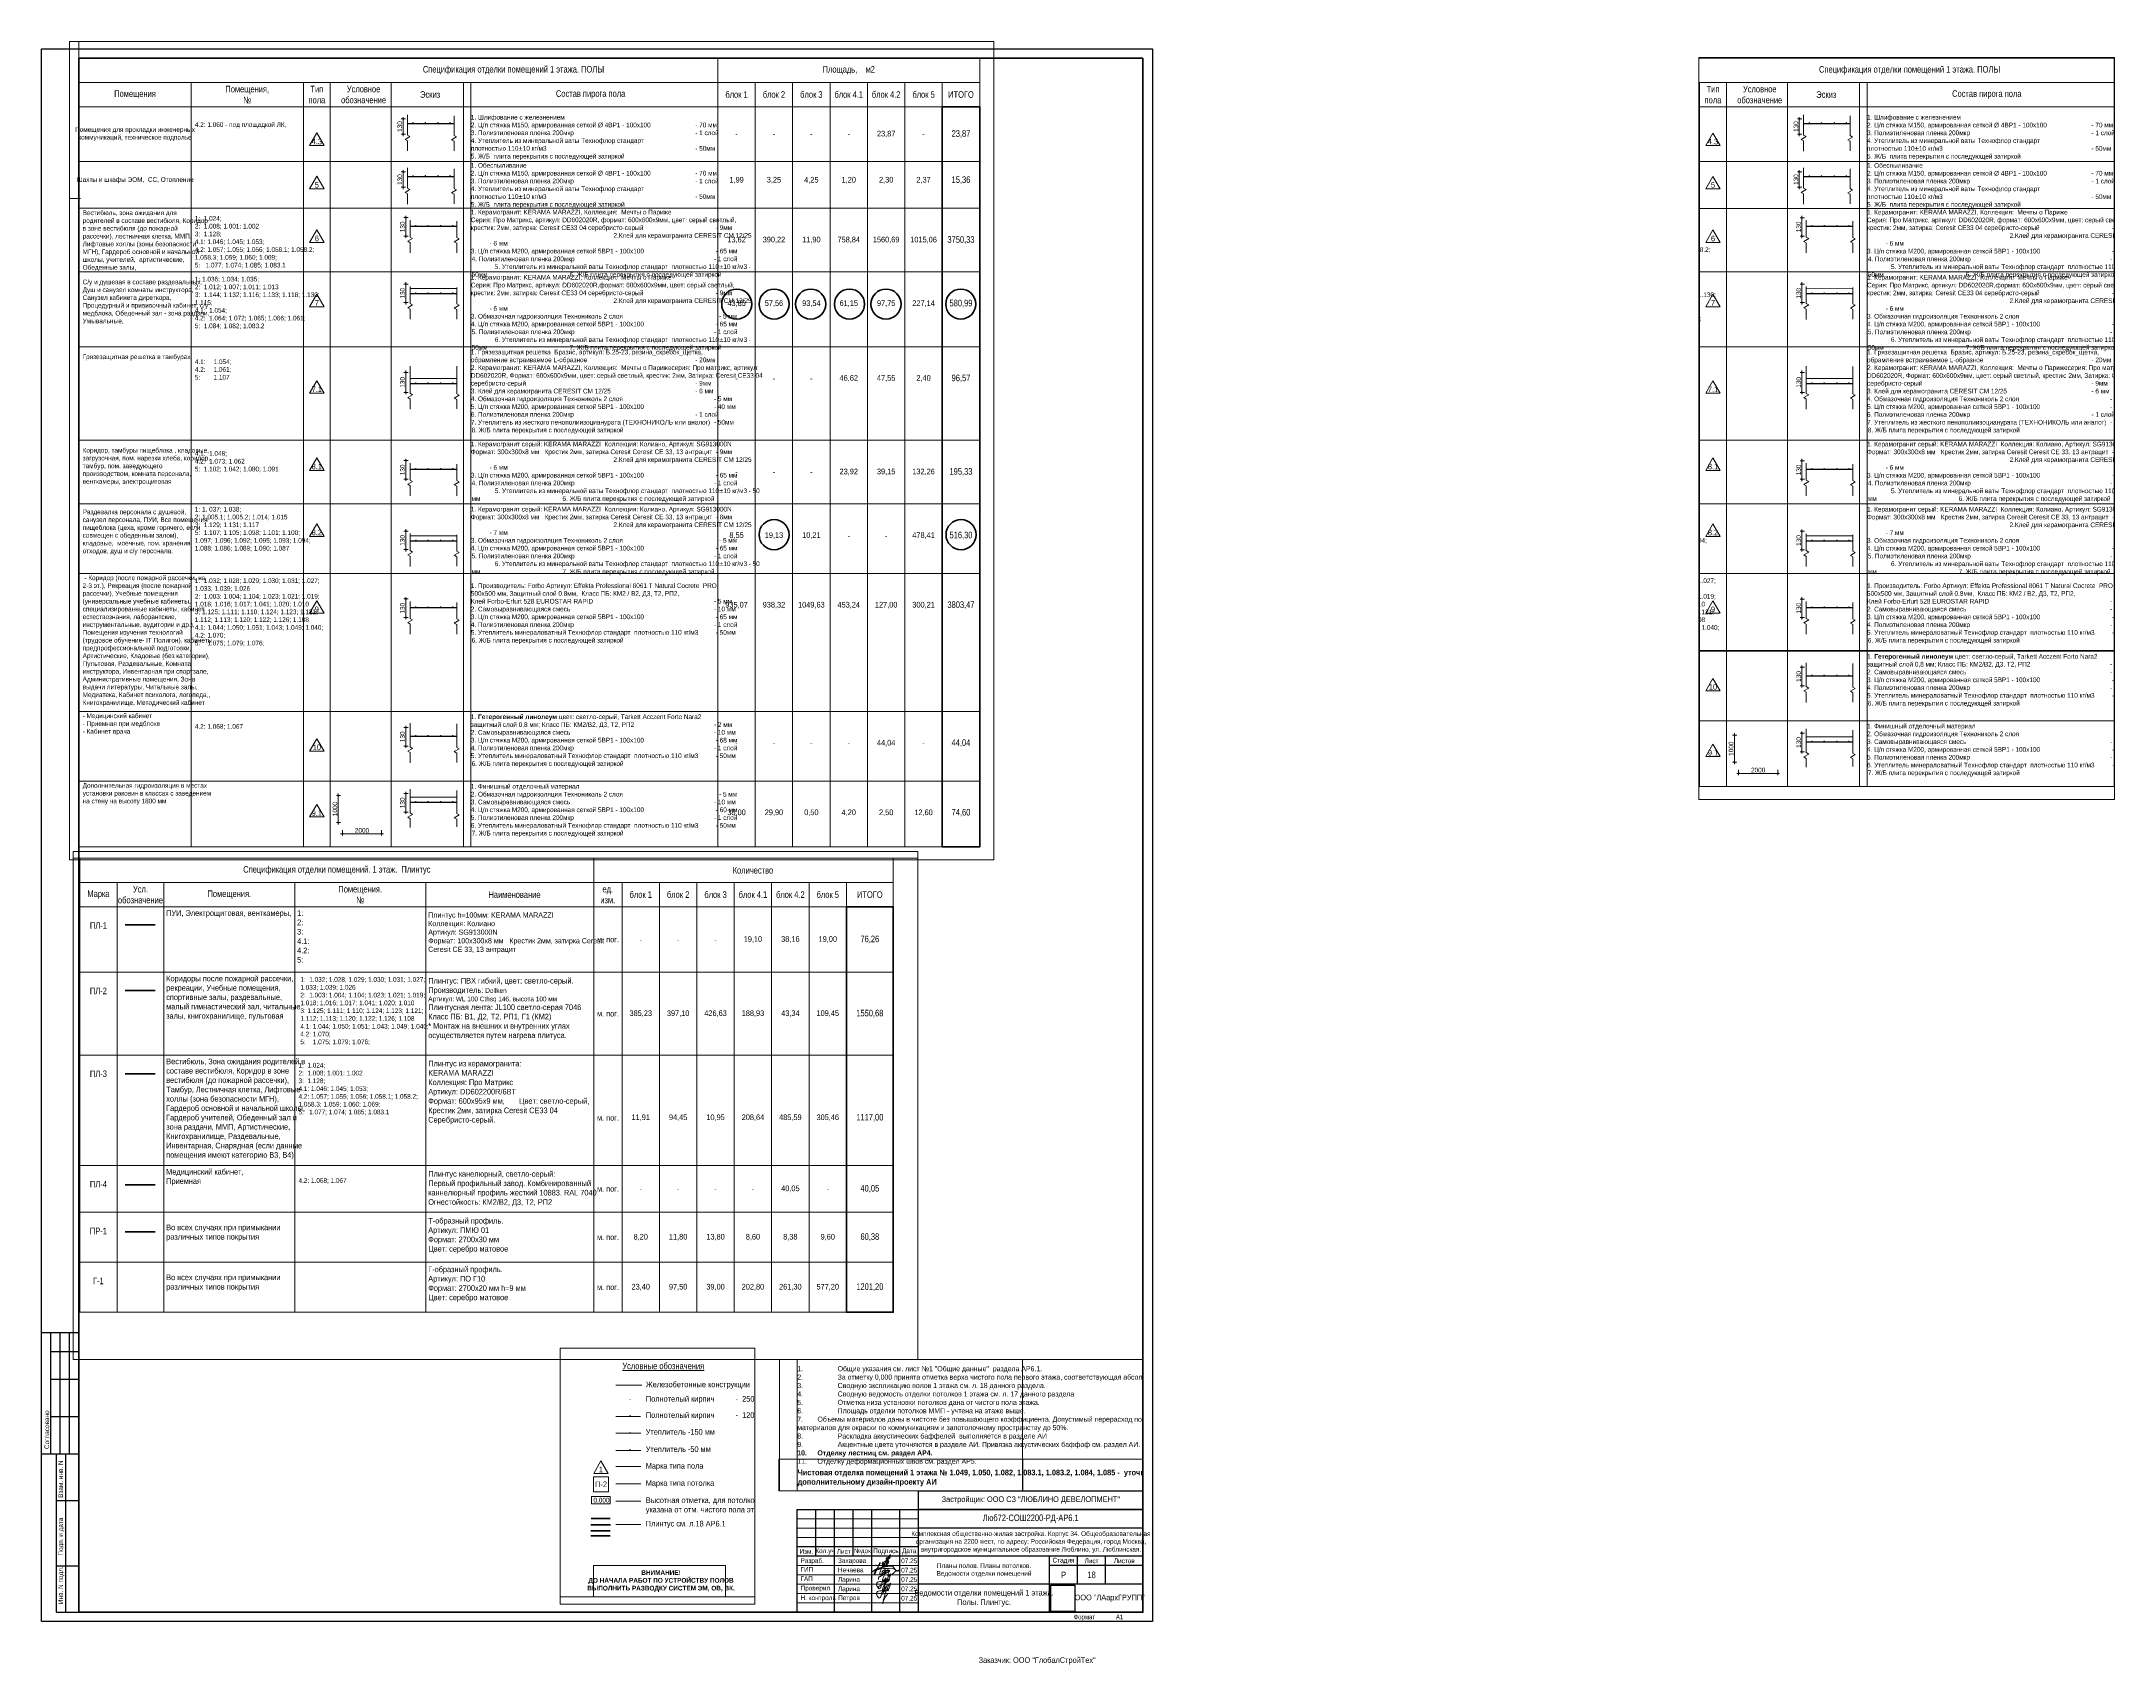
# Paper-space layout 'АР6_л18_полы' of a CAD drawing. Header units: millimetres. Extents: x 13 to 1122, y 232 to 1100.
# The model-space entities are those that its viewports show. They can reach past a viewport. Long polylines and large blocks are cut down to what shows.
import ezdxf
from ezdxf.enums import TextEntityAlignment as Align

# ---------------------------------------------------------------- set-up
doc = ezdxf.new("R2010")
doc.units = ezdxf.units.MM
doc.header["$LTSCALE"] = 0.5
doc.linetypes.add('DASHED', pattern=[19.05, 12.7, -6.35])
doc.layers.get('Defpoints').update_dxf_attribs({"color": 140})
for name, color, linetype, lineweight in [('00 Текст', 7, 'Continuous', 9), ('АИ_Плинтус', 3, 'Continuous', 9), ('АИ_Полы марка', 1, 'Continuous', 13), ('АИ_Полы_размеры', 7, 'Continuous', 5), ('АИ_Таблица', 7, 'Continuous', 13), ('АИ_Текст', 7, 'Continuous', 13), ('АР6_спецификации', 7, 'Continuous', 0), ('КЖ_Фундаменты_текст', 8, 'Continuous', 0), ('РД_Отметка', 7, 'Continuous', 0)]:
    doc.layers.add(name, color=color, linetype=linetype, lineweight=lineweight)
doc.layers.add('АИ_Т_Профиль', color=2, linetype='Continuous', lineweight=40, true_color=0xffff00)
doc.layers.add('АР_Делит', color=120, linetype='Continuous', lineweight=0, plot=False)
doc.layers.add('АР_ШТАМП', color=7, linetype='Continuous')
doc.layers.add('ИЗМ_23.04.25', color=230, linetype='Continuous', plot=False)
doc.styles.add('Arial_Narrow_08', font='ARIALN.TTF', dxfattribs={"width": 0.8})
doc.styles.add('style1', font='ARIALN.TTF')
doc.styles.add('Самолет ПБ2', font='ARIALN.TTF', dxfattribs={"width": 0.9})
doc.dimstyles.new('Dim100_ареал', dxfattribs={"dimscale": 100, "dimtxt": 2.5, "dimasz": 1, "dimexe": 1, "dimexo": 1, "dimgap": 0.5, "dimtad": 1, "dimzin": 12, "dimdsep": 46, "dimtxsty": 'style1', "dimblk": 'ARCHTICK', "dimcen": 1, "dimdle": 1, "dimaunit": 1, "dimadec": 0, "dimazin": 3, "dimtfac": 1, "dimtmove": 1, "dimatfit": 3, "dimldrblk": 'OPEN30', "dimfxl": 2, "dimfxlon": 1, "dimtolj": 1, "dimtzin": 0, "dimlwd": 5, "dimlwe": 5, "dimarcsym": 0})
picture_1 = doc.add_image_def('image1.jpg', size_in_pixel=(147, 160))

# ---------------------------------------------------------------- blocks, each defined once
blk = doc.blocks.new('неч')
at = {"layer": '00 Текст', "color": 184, "lineweight": 18, "true_color": 0x2819a9}
for points in [[(1567747.94, 144890.52), (1567747.85, 144890.63), (1567747.8, 144890.69), (1567747.71, 144890.79), (1567747.63, 144890.88), (1567747.53, 144891), (1567747.42, 144891.04), (1567747.32, 144891.11), (1567747.22, 144891.15), (1567747.05, 144891.21), (1567746.91, 144891.26), (1567746.83, 144891.25), (1567746.71, 144891.23), (1567746.09, 144891.16), (1567745.8, 144891.12), (1567745.37, 144891.07), (1567744.64, 144890.97), (1567744.16, 144890.91), (1567743.72, 144890.86), (1567743.33, 144890.81), (1567742.71, 144890.73), (1567742.03, 144890.52), (1567741.9, 144890.47), (1567740.9, 144890.04), (1567740.11, 144889.7), (1567738.7, 144888.79), (1567740, 144889.3), (1567740.53, 144889.51), (1567741.31, 144889.81), (1567742.06, 144890.1), (1567742.54, 144890.17), (1567743.02, 144890.24), (1567743.69, 144890.21), (1567744.9, 144890.22), (1567745.95, 144890.23), (1567746.76, 144890.24), (1567747.58, 144890.05), (1567748.01, 144889.94), (1567748.57, 144889.55), (1567749.16, 144889.33), (1567749.71, 144888.86), (1567749.85, 144889.15), (1567749.94, 144889.35), (1567750.02, 144889.44), (1567750.05, 144889.47), (1567750.12, 144889.5), (1567750.16, 144889.52)], [(1567740.13, 144891.74), (1567740.47, 144891.57), (1567740.76, 144891.44), (1567741.06, 144891.36), (1567741.19, 144891.36), (1567741.31, 144891.4), (1567741.44, 144891.44), (1567741.53, 144891.53), (1567741.65, 144891.65), (1567741.74, 144891.78), (1567741.86, 144892.08), (1567741.95, 144892.37), (1567741.99, 144892.5), (1567742.03, 144892.59), (1567742.03, 144892.67), (1567742.03, 144892.71), (1567741.99, 144892.67), (1567741.95, 144892.63), (1567741.91, 144892.54), (1567741.86, 144892.46), (1567741.82, 144892.37), (1567741.7, 144892.08), (1567741.53, 144891.74), (1567741.36, 144891.36), (1567741.19, 144890.93), (1567740.98, 144890.51), (1567740.59, 144889.58), (1567740.38, 144889.11), (1567740.21, 144888.69), (1567740, 144888.31), (1567739.83, 144888.01), (1567739.71, 144887.72), (1567739.66, 144887.63), (1567739.58, 144887.55), (1567739.54, 144887.46), (1567739.49, 144887.42), (1567739.45, 144887.42), (1567739.45, 144887.46), (1567739.41, 144887.55), (1567739.45, 144887.63), (1567739.45, 144887.72), (1567739.49, 144888.01), (1567739.58, 144888.31), (1567739.71, 144888.65), (1567739.88, 144889.03), (1567740.04, 144889.37), (1567740.21, 144889.71), (1567740.47, 144890), (1567740.72, 144890.21), (1567740.85, 144890.26), (1567740.98, 144890.3), (1567741.15, 144890.34), (1567741.27, 144890.34), (1567741.86, 144890.26), (1567742.16, 144890.26), (1567742.33, 144890.3), (1567742.46, 144890.38), (1567742.58, 144890.47), (1567742.71, 144890.6), (1567742.97, 144890.85), (1567743.14, 144891.19), (1567743.3, 144891.44), (1567743.35, 144891.57), (1567743.39, 144891.65), (1567743.39, 144891.7), (1567743.35, 144891.7), (1567743.35, 144891.65), (1567743.3, 144891.57), (1567743.22, 144891.48), (1567743.18, 144891.36), (1567743.09, 144891.23), (1567742.92, 144890.89), (1567742.75, 144890.51), (1567742.54, 144890.09), (1567742.2, 144889.2), (1567742.03, 144888.77), (1567741.95, 144888.39), (1567741.91, 144888.22), (1567741.91, 144888.1), (1567741.91, 144887.93), (1567741.91, 144887.84), (1567741.95, 144887.76), (1567741.99, 144887.67), (1567742.08, 144887.63), (1567742.2, 144887.63), (1567742.29, 144887.67), (1567742.46, 144887.72), (1567742.58, 144887.8), (1567742.75, 144887.89), (1567743.09, 144888.1), (1567743.43, 144888.35), (1567743.77, 144888.65), (1567744.02, 144888.94), (1567744.11, 144889.07), (1567744.19, 144889.2), (1567744.24, 144889.33), (1567744.28, 144889.41), (1567744.28, 144889.49), (1567744.24, 144889.54), (1567744.15, 144889.54), (1567744.02, 144889.58), (1567743.85, 144889.54), (1567743.73, 144889.49), (1567743.56, 144889.41), (1567743.39, 144889.33), (1567743.26, 144889.2), (1567743.14, 144889.07), (1567743.05, 144888.9), (1567742.97, 144888.73), (1567742.92, 144888.56), (1567742.92, 144888.35), (1567742.92, 144888.18), (1567742.97, 144888.01), (1567743.01, 144887.84), (1567743.05, 144887.72), (1567743.14, 144887.63), (1567743.22, 144887.55), (1567743.3, 144887.55), (1567743.39, 144887.55), (1567743.47, 144887.59), (1567743.6, 144887.67), (1567743.73, 144887.8), (1567743.81, 144887.93), (1567744.07, 144888.27), (1567744.32, 144888.63)], [(1567744.32, 144888.63), (1567744.51, 144888.9), (1567744.7, 144889.15), (1567744.86, 144889.34), (1567744.96, 144889.44), (1567745.05, 144889.47), (1567745.11, 144889.5), (1567745.18, 144889.53), (1567745.27, 144889.5), (1567745.34, 144889.44), (1567745.4, 144889.34), (1567745.43, 144889.21), (1567745.56, 144888.96), (1567745.59, 144888.86), (1567745.65, 144888.8), (1567745.72, 144888.77), (1567745.81, 144888.8), (1567745.88, 144888.86), (1567745.94, 144888.99), (1567746.1, 144889.21), (1567746.13, 144889.31), (1567746.16, 144889.37), (1567746.13, 144889.34), (1567746.1, 144889.25), (1567746.07, 144889.18), (1567746, 144889.06), (1567745.91, 144888.77), (1567745.62, 144888.13), (1567745.53, 144887.82), (1567745.46, 144887.69), (1567745.43, 144887.56), (1567745.4, 144887.44), (1567745.4, 144887.31), (1567745.4, 144887.15), (1567745.43, 144887.02), (1567745.5, 144886.96), (1567745.59, 144886.93), (1567745.72, 144886.93), (1567745.88, 144886.96), (1567746.04, 144887.05), (1567746.26, 144887.15), (1567746.48, 144887.28), (1567746.73, 144887.47), (1567746.99, 144887.66), (1567747.27, 144887.85), (1567747.56, 144888.1), (1567747.88, 144888.32), (1567748.19, 144888.61), (1567748.83, 144889.15), (1567747.94, 144890.52)]]:
    blk.add_lwpolyline(points, dxfattribs=at)
blk = doc.blocks.new('Захарова ИА_подпись')
at = {"color": 165, "lineweight": 5, "true_color": 0x4562ba}
for points in [[(123, 334), (127, 370), (218, 424), (229, 425), (218, 387), (144, 286), (127, 273), (109, 271), (124, 280), (179, 295), (194, 289), (245, 229), (252, 199), (246, 171), (179, 56), (110, 10), (13, -1), (-61, 20), (-100, 67), (-95, 102), (-64, 140), (-10, 168), (105, 232)], [(255, 367), (309, 431), (288, 411), (244, 336), (171, 116), (101, -45), (98, -51), (62, -20), (-3, 48), (-32, 69), (-37, 75), (-25, 85), (-5, 89), (61, 103), (265, 160)]]:
    blk.add_spline(points, degree=3, dxfattribs=at)
blk.add_open_spline([(205, 298), (237, 324), (298, 373), (346, 457), (355, 519), (334, 556), (309, 548), (288, 514), (247, 443), (207, 275), (129, 88), (62, -53), (16, -117), (-13, -117), (-29, -92), (-13, -31), (27, 73), (91, 191), (162, 275), (209, 325), (232, 359), (242, 376), (242, 377)], degree=3, knots=[0, 0, 0, 0, 122.2861976, 235.1496813, 276.064245, 314.3927868, 329.767971, 344.5882009, 429.8641489, 577.4614087, 857.8326673, 1031.7793482, 1057.9664344, 1081.1293649, 1106.601014, 1133.7767584, 1265.3343894, 1445.7123011, 1530.0741001, 1593.508553, 1650.8543198, 1652.8953786, 1652.8953786, 1652.8953786, 1652.8953786], dxfattribs=at)
blk = doc.blocks.new('Штамп_2200_АР6_25.11.24')
at = {"layer": 'АР_Делит', "lineweight": 30}
blk.add_lwpolyline([(0, 55), (-120, 55), (-120, 65), (0, 65), (0, 55)], dxfattribs=at)
at = {"layer": 'АР_ШТАМП', "lineweight": 15}
for p, q in [((-120, 50), (-185, 50)), ((-120, 45), (-185, 45)), ((-120, 40), (-185, 40)), ((-120, 25), (-185, 25)), ((-120, 20), (-185, 20)), ((-120, 15), (-185, 15)), ((-120, 10), (-185, 10)), ((-120, 5), (-185, 5))]:
    blk.add_line(p, q, dxfattribs=at)
at = {"layer": 'АР_ШТАМП', "lineweight": 30}
for p, q in [((-175, 30), (-175, 55)), ((-165, 0), (-165, 55)), ((-155, 30), (-155, 55)), ((-145, 0), (-145, 55)), ((-130, 0), (-130, 55)), ((-120, 0), (-120, 55)), ((0, 45), (-120, 45)), ((-120, 35), (-185, 35)), ((0, 30), (-185, 30)), ((-50, 0), (-50, 30)), ((0, 25), (-50, 25)), ((-35, 15), (-35, 30)), ((-20, 15), (-20, 30)), ((0, 15), (-120, 15))]:
    blk.add_line(p, q, dxfattribs=at)
blk.add_lwpolyline([(0, 0), (-185, 0), (-185, 55), (0, 55), (0, 0)], dxfattribs=at)
at = {"layer": 'АР_ШТАМП', "color": 184, "lineweight": 0, "true_color": 0x2819a9}
for points in [[(-141.4, 17.6), (-141.4, 18.1), (-141.4, 18.5), (-140.6, 19.2), (-135.8, 22.6), (-137.3, 22.3), (-138.2, 20.5), (-139.3, 17), (-141, 12.6), (-142.3, 15.6), (-141.4, 16.3), (-138.8, 17), (-138.2, 17.6), (-138.5, 17.1), (-138.5, 16.9), (-139, 16.1), (-138.9, 16.2), (-137.3, 18.4), (-137.6, 18.1), (-138.4, 16.2), (-138.2, 16.3), (-137.9, 16.9), (-138, 16.5), (-136.4, 17.8), (-136.7, 17.3), (-136.5, 16.4), (-136, 17.2), (-135, 20.6), (-136.5, 18.4), (-139, 10), (-138.7, 11.2), (-138.4, 11.9), (-136.7, 14.6)], [(-141.4, 12.6), (-141.4, 13.1), (-141.4, 13.5), (-140.6, 14.2), (-135.8, 17.6), (-137.3, 17.3), (-138.2, 15.5), (-139.3, 12), (-141, 7.6), (-142.3, 10.6), (-141.4, 11.3), (-138.8, 12), (-138.2, 12.6), (-138.5, 12.1), (-138.5, 11.9), (-139, 11.1), (-138.9, 11.2), (-137.3, 13.4), (-137.6, 13.1), (-138.4, 11.2), (-138.2, 11.3), (-137.9, 11.9), (-138, 11.5), (-136.4, 12.8), (-136.7, 12.3), (-136.5, 11.4), (-136, 12.2), (-135, 15.6), (-136.5, 13.4), (-139, 5), (-138.7, 6.2), (-138.4, 6.9), (-136.7, 9.6)]]:
    blk.add_spline(points, degree=3, dxfattribs=at)
at = {"layer": 'АР_ШТАМП', "color": 2, "lineweight": 0, "xscale": 1.25, "yscale": 1.25, "zscale": 1.25}
blk.add_blockref('неч', (-1959818.1, -181089.3), dxfattribs=at)
at = {"layer": 'АР_ШТАМП', "lineweight": 0, "xscale": 0.01, "yscale": 0.01, "zscale": 0.01}
blk.add_blockref('Захарова ИА_подпись', (-138.5, 25.2), dxfattribs=at)
at = {"layer": 'АР_Делит', "lineweight": 50, "char_height": 3, "width": 120, "attachment_point": 5, "style": 'style1'}
for s, insert in [('Застройщик: ООО СЗ "ЛЮБЛИНО ДЕВЕЛОПМЕНТ" ', (-60, 60)), ('Заказчик: ООО "ГлобалСтройТех"', (-56.6, -26))]:
    blk.add_mtext(s, dxfattribs=dict(at, insert=insert))
at = {"layer": 'АР_ШТАМП', "lineweight": 50, "style": 'style1'}
for s, insert, char_height, width, attachment_point in [('Люб72-СОШ2200-РД-АР6.1', (-60, 50), 3.5, 120, 5), ('\\pxqc;Изм.', (-180, 32.5), 2.5, 10, 5), ('\\pxqc;Кол.уч', (-170, 32.5), 2.5, 10, 5), ('\\pxqc;Лист', (-160, 32.5), 2.5, 10, 5), ('\\pxqc;№док', (-150, 32.5), 2.5, 10, 5), ('\\pxqc;Подпись', (-137.5, 32.5), 2.5, 15, 5), ('\\pxqc;Дата', (-125, 32.5), 2.5, 10, 5), ('\\pxql;Разраб.', (-183.1, 28.9), 2.5, 18.113, 1), ('\\pxql;ГИП', (-183.1, 24.2), 2.5, 18.113, 1), ('Захарова', (-163.1, 28.9), 2.5, 15.519, 1), ('Нечаева', (-163.1, 23.9), 2.5, 15.519, 1), ('\\pxqc;Стадия', (-42.5, 27.5), 2.5, 15, 5), ('\\pxqc;Лист', (-27.5, 27.5), 2.5, 15, 5), ('\\pxqc;Листов', (-10, 27.5), 2.5, 20, 5), ('\\pxql;ГАП', (-183.1, 19.2), 2.5, 18.113, 1), ('\\pxql;Проверил', (-183.1, 14.2), 2.5, 18.113, 1), ('Ларина', (-163.1, 18.8), 2.5, 15.519, 1), ('Ларина', (-163.1, 13.8), 2.5, 15.519, 1), ('Р', (-42.5, 20), 3.5, 15, 5), ('\\pxql;Н. контроль', (-183.1, 9), 2.5, 18.113, 1), ('ООО "ЛАархГРУПП"', (-17.8, 7.5), 3, 34.383, 5)]:
    blk.add_mtext(s, dxfattribs=dict(at, insert=insert, char_height=char_height, width=width, attachment_point=attachment_point))
at = {"layer": 'АР_ШТАМП', "lineweight": 50, "char_height": 2.5, "attachment_point": 5, "line_spacing_factor": 0.67, "style": 'style1'}
for s, insert, width in [('\\pxsm1;Комплексная общественно-жилая застройка. Корпус 34. Общеобразовательная организация на 2200 мест, по адресу: Российская Федерация, город Москва, внутригородское муниципальное образование Люблино, ул. Люблинская.', (-59.9, 37.5), 118.043), ('\\pxsm1;Планы полов. Планы потолков. \\PВедомости отделки помещений', (-85, 22.5), 67.938)]:
    blk.add_mtext(s, dxfattribs=dict(at, insert=insert, width=width))
at = {"layer": 'АР_ШТАМП', "color": 0, "lineweight": 50, "char_height": 2.5, "style": 'style1'}
for s, insert, width, attachment_point in [('07.25', (-125, 27.5), 10, 5), ('07.25', (-125, 22.5), 10, 5), ('07.25', (-125, 17.5), 10, 5), ('07.25', (-125, 12.5), 10, 5), ('Петров', (-163, 9), 20, 1), ('07.25', (-125, 7.5), 10, 5)]:
    blk.add_mtext(s, dxfattribs=dict(at, insert=insert, width=width, attachment_point=attachment_point))
at = {"color": 7, "true_color": 0xffffff}
image = blk.add_image(picture_1, insert=(-49.2, 0.5), size_in_units=(12.8, 14), dxfattribs=at)
image.dxf.flags = 7
blk = doc.blocks.new('*U137')
at = {"lineweight": 25}
blk.add_lwpolyline([(5, 836), (5, -5), (-589, -5), (-589, 836)], close=True, dxfattribs=at)
at = {"lineweight": 50}
blk.add_lwpolyline([(0, 831), (0, 0), (-569, 0), (-569, 831)], close=True, dxfattribs=at)
at = {"layer": 'Defpoints', "linetype": 'Continuous', "lineweight": 25, "ltscale": 100, "style": 'Самолет ПБ2', "width": 0.9}
for s, p in [('Формат', (-37.1, -2.5)), ('A1', (-14.5, -2.5))]:
    blk.add_text(s, height=2.5, dxfattribs=at).set_placement(p, align=Align.MIDDLE_LEFT)
blk = doc.blocks.new('Боковой ШТАМП')
at = {"layer": 'АР_ШТАМП', "color": 7, "lineweight": 30}
blk.add_line((0, 149.5), (-19.9, 149.5), dxfattribs=at)
at = {"layer": 'АР_ШТАМП', "color": 7, "lineweight": 30, "ltscale": 200}
for p, q in [((-15, 84.7), (-15, 149.5)), ((-15, 139.5), (0, 139.5)), ((-15, 124.6), (0, 124.6)), ((-15, 104.7), (0, 104.7)), ((-19.9, 84.7), (0, 84.7)), ((-12, 59.8), (0, 59.8))]:
    blk.add_line(p, q, dxfattribs=at)
at = {"layer": 'АР_ШТАМП', "color": 7, "ltscale": 200}
for p, q in [((-10, 84.7), (-10, 149.5)), ((-5, 84.7), (-5, 149.5))]:
    blk.add_line(p, q, dxfattribs=at)
at = {"layer": 'АР_ШТАМП', "color": 7, "linetype": 'Continuous', "lineweight": 30}
for p, q in [((-12, 0), (-12, 84.7)), ((-7, 0), (-7, 84.7)), ((-12, 24.9), (0, 24.9)), ((-12, 0), (0, 0))]:
    blk.add_line(p, q, dxfattribs=at)
at = {"layer": 'АР_ШТАМП', "color": 7, "ltscale": 100, "style": 'style1'}
for s, p in [('Согласовано', (-15.9, 87.3)), ('Взам. инв. N', (-8.5, 61.2)), ('Подп. и дата', (-8.5, 30.3)), ('Инв. N подл.', (-8.5, 4.4))]:
    blk.add_text(s, height=2.492, rotation=90, dxfattribs=at).set_placement(p)
blk = doc.blocks.new('MOK-ПолыМарка')
at = {"layer": 'АИ_Полы марка', "lineweight": 13}
blk.add_lwpolyline([(3.9, -2.1), (0, 4.6), (-3.9, -2.1)], close=True, dxfattribs=at)
at = {"color": 0, "style": 'style1'}
blk.add_attdef('АР-ОТДЕЛКА:ПОЛКОД', text='', height=3, dxfattribs=at).set_placement((0, 0), align=Align.MIDDLE)
blk = doc.blocks.new('Отметка_план')
at = {"color": 7, "lineweight": 5}
blk.add_lwpolyline([(0, 0), (10, 0), (10, 4), (0, 4)], close=True, dxfattribs=at)
at = {"style": 'Arial_Narrow_08', "width": 0.8}
blk.add_attdef('OTMG', text='', height=2.5, dxfattribs=at).set_placement((9.1, 0.7), align=Align.RIGHT)
blk = doc.blocks.new('_ArchTick')
at = {"color": 0, "linetype": 'ByBlock', "const_width": 0.15}
blk.add_lwpolyline([(-0.5, -0.5), (0.5, 0.5)], dxfattribs=at)
blk = doc.blocks.new('*D89')
at = {"layer": 'Defpoints', "color": 0, "transparency": 16777216}
for p in [(-239902, -100159), (-239671, -100159), (-239671, -101147)]:
    blk.add_point(p, dxfattribs=at)
at = {"layer": 'КЖ_Фундаменты_текст', "color": 0, "lineweight": 5, "transparency": 16777216}
for p, q in [((-239771, -100159), (-240002, -100159)), ((-239902, -101247), (-239902, -100059)), ((-239771, -101147), (-240002, -101147))]:
    blk.add_line(p, q, dxfattribs=at)
at = {"layer": 'КЖ_Фундаменты_текст', "color": 0, "lineweight": 5, "transparency": 16777216, "xscale": 100, "yscale": 100, "zscale": 100}
for p, rotation in [((-239902, -100159), 90), ((-239902, -101147), 270)]:
    blk.add_blockref('_ArchTick', p, dxfattribs=dict(at, rotation=rotation))
at = {"layer": 'КЖ_Фундаменты_текст', "color": 0, "transparency": 16777216, "insert": (-240080, -100653), "char_height": 250, "attachment_point": 5, "rotation": 90, "style": 'style1'}
blk.add_mtext('\\A1;130', dxfattribs=at)
blk = doc.blocks.new('_Open30')
at = {"color": 0, "linetype": 'ByBlock', "lineweight": -2}
for p, q in [((-1, 0.3), (0, 0)), ((0, 0), (-1, -0.3)), ((0, 0), (-1, 0))]:
    blk.add_line(p, q, dxfattribs=at)
blk = doc.blocks.new('*D90')
at = {"layer": 'Defpoints', "color": 0, "transparency": 16777216}
for p in [(-239902, -96609), (-239671, -96609), (-239671, -97597)]:
    blk.add_point(p, dxfattribs=at)
at = {"layer": 'КЖ_Фундаменты_текст', "color": 0, "lineweight": 5, "transparency": 16777216}
for p, q in [((-239771, -96609), (-240002, -96609)), ((-239902, -97697), (-239902, -96509)), ((-239771, -97597), (-240002, -97597))]:
    blk.add_line(p, q, dxfattribs=at)
at = {"layer": 'КЖ_Фундаменты_текст', "color": 0, "lineweight": 5, "transparency": 16777216, "xscale": 100, "yscale": 100, "zscale": 100}
for p, rotation in [((-239902, -96609), 90), ((-239902, -97597), 270)]:
    blk.add_blockref('_ArchTick', p, dxfattribs=dict(at, rotation=rotation))
at = {"layer": 'КЖ_Фундаменты_текст', "color": 0, "transparency": 16777216, "insert": (-240080, -97103), "char_height": 250, "attachment_point": 5, "rotation": 90, "style": 'style1'}
blk.add_mtext('\\A1;130', dxfattribs=at)
blk = doc.blocks.new('*D94')
at = {"layer": 'Defpoints', "color": 0, "transparency": 16777216}
for p in [(-240045, -91329), (-239814, -91329), (-239814, -92147)]:
    blk.add_point(p, dxfattribs=at)
at = {"layer": 'КЖ_Фундаменты_текст', "color": 0, "lineweight": 5, "transparency": 16777216}
for p, q in [((-239914, -91329), (-240145, -91329)), ((-240045, -92247), (-240045, -91229)), ((-239914, -92147), (-240145, -92147))]:
    blk.add_line(p, q, dxfattribs=at)
at = {"layer": 'КЖ_Фундаменты_текст', "color": 0, "lineweight": 5, "transparency": 16777216, "xscale": 100, "yscale": 100, "zscale": 100}
for p, rotation in [((-240045, -91329), 90), ((-240045, -92147), 270)]:
    blk.add_blockref('_ArchTick', p, dxfattribs=dict(at, rotation=rotation))
at = {"layer": 'КЖ_Фундаменты_текст', "color": 0, "transparency": 16777216, "insert": (-240223, -91738), "char_height": 250, "attachment_point": 5, "rotation": 90, "style": 'style1'}
blk.add_mtext('\\A1;130', dxfattribs=at)
blk = doc.blocks.new('*D95')
at = {"layer": 'Defpoints', "color": 0, "transparency": 16777216}
for p in [(-240045, -94165), (-239814, -94165), (-239814, -94983)]:
    blk.add_point(p, dxfattribs=at)
at = {"layer": 'КЖ_Фундаменты_текст', "color": 0, "lineweight": 5, "transparency": 16777216}
for p, q in [((-239914, -94165), (-240145, -94165)), ((-240045, -95083), (-240045, -94065)), ((-239914, -94983), (-240145, -94983))]:
    blk.add_line(p, q, dxfattribs=at)
at = {"layer": 'КЖ_Фундаменты_текст', "color": 0, "lineweight": 5, "transparency": 16777216, "xscale": 100, "yscale": 100, "zscale": 100}
for p, rotation in [((-240045, -94165), 90), ((-240045, -94983), 270)]:
    blk.add_blockref('_ArchTick', p, dxfattribs=dict(at, rotation=rotation))
at = {"layer": 'КЖ_Фундаменты_текст', "color": 0, "transparency": 16777216, "insert": (-240223, -94574), "char_height": 250, "attachment_point": 5, "rotation": 90, "style": 'style1'}
blk.add_mtext('\\A1;130', dxfattribs=at)
blk = doc.blocks.new('*D96')
at = {"layer": 'Defpoints', "color": 0, "transparency": 16777216}
for p in [(-239902, -113375), (-239671, -113375), (-239671, -114362)]:
    blk.add_point(p, dxfattribs=at)
at = {"layer": 'КЖ_Фундаменты_текст', "color": 0, "lineweight": 5, "transparency": 16777216}
for p, q in [((-239771, -113375), (-240002, -113375)), ((-239902, -114462), (-239902, -113275)), ((-239771, -114362), (-240002, -114362))]:
    blk.add_line(p, q, dxfattribs=at)
at = {"layer": 'КЖ_Фундаменты_текст', "color": 0, "lineweight": 5, "transparency": 16777216, "xscale": 100, "yscale": 100, "zscale": 100}
for p, rotation in [((-239902, -113375), 90), ((-239902, -114362), 270)]:
    blk.add_blockref('_ArchTick', p, dxfattribs=dict(at, rotation=rotation))
at = {"layer": 'КЖ_Фундаменты_текст', "color": 0, "transparency": 16777216, "insert": (-240080, -113868), "char_height": 250, "attachment_point": 5, "rotation": 90, "style": 'style1'}
blk.add_mtext('\\A1;130', dxfattribs=at)
blk = doc.blocks.new('*D97')
at = {"layer": 'Defpoints', "color": 0, "transparency": 16777216}
for p in [(-239902, -109603), (-239671, -109603), (-239671, -110590)]:
    blk.add_point(p, dxfattribs=at)
at = {"layer": 'КЖ_Фундаменты_текст', "color": 0, "lineweight": 5, "transparency": 16777216}
for p, q in [((-239771, -109603), (-240002, -109603)), ((-239902, -110690), (-239902, -109503)), ((-239771, -110590), (-240002, -110590))]:
    blk.add_line(p, q, dxfattribs=at)
at = {"layer": 'КЖ_Фундаменты_текст', "color": 0, "lineweight": 5, "transparency": 16777216, "xscale": 100, "yscale": 100, "zscale": 100}
for p, rotation in [((-239902, -109603), 90), ((-239902, -110590), 270)]:
    blk.add_blockref('_ArchTick', p, dxfattribs=dict(at, rotation=rotation))
at = {"layer": 'КЖ_Фундаменты_текст', "color": 0, "transparency": 16777216, "insert": (-240080, -110097), "char_height": 250, "attachment_point": 5, "rotation": 90, "style": 'style1'}
blk.add_mtext('\\A1;130', dxfattribs=at)
blk = doc.blocks.new('*D98')
at = {"layer": 'Defpoints', "color": 0, "transparency": 16777216}
for p in [(-239902, -116999), (-239671, -116999), (-239671, -117986)]:
    blk.add_point(p, dxfattribs=at)
at = {"layer": 'КЖ_Фундаменты_текст', "color": 0, "lineweight": 5, "transparency": 16777216}
for p, q in [((-239771, -116999), (-240002, -116999)), ((-239902, -118086), (-239902, -116899)), ((-239771, -117986), (-240002, -117986))]:
    blk.add_line(p, q, dxfattribs=at)
at = {"layer": 'КЖ_Фундаменты_текст', "color": 0, "lineweight": 5, "transparency": 16777216, "xscale": 100, "yscale": 100, "zscale": 100}
for p, rotation in [((-239902, -116999), 90), ((-239902, -117986), 270)]:
    blk.add_blockref('_ArchTick', p, dxfattribs=dict(at, rotation=rotation))
at = {"layer": 'КЖ_Фундаменты_текст', "color": 0, "transparency": 16777216, "insert": (-240080, -117493), "char_height": 250, "attachment_point": 5, "rotation": 90, "style": 'style1'}
blk.add_mtext('\\A1;130', dxfattribs=at)
blk = doc.blocks.new('*D127')
at = {"layer": 'Defpoints', "color": 0, "transparency": 16777216}
for p in [(-239902, -127404), (-239671, -127404), (-239671, -128391)]:
    blk.add_point(p, dxfattribs=at)
at = {"layer": 'КЖ_Фундаменты_текст', "color": 0, "lineweight": 5, "transparency": 16777216}
for p, q in [((-239771, -127404), (-240002, -127404)), ((-239902, -128491), (-239902, -127304)), ((-239771, -128391), (-240002, -128391))]:
    blk.add_line(p, q, dxfattribs=at)
at = {"layer": 'КЖ_Фундаменты_текст', "color": 0, "lineweight": 5, "transparency": 16777216, "xscale": 100, "yscale": 100, "zscale": 100}
for p, rotation in [((-239902, -127404), 90), ((-239902, -128391), 270)]:
    blk.add_blockref('_ArchTick', p, dxfattribs=dict(at, rotation=rotation))
at = {"layer": 'КЖ_Фундаменты_текст', "color": 0, "transparency": 16777216, "insert": (-240080, -127898), "char_height": 250, "attachment_point": 5, "rotation": 90, "style": 'style1'}
blk.add_mtext('\\A1;130', dxfattribs=at)
blk = doc.blocks.new('*D132')
at = {"layer": 'Defpoints', "color": 0, "transparency": 16777216}
for p in [(-239902, -123874), (-239671, -123874), (-239671, -124861)]:
    blk.add_point(p, dxfattribs=at)
at = {"layer": 'КЖ_Фундаменты_текст', "color": 0, "lineweight": 5, "transparency": 16777216}
for p, q in [((-239771, -123874), (-240002, -123874)), ((-239902, -124961), (-239902, -123774)), ((-239771, -124861), (-240002, -124861))]:
    blk.add_line(p, q, dxfattribs=at)
at = {"layer": 'КЖ_Фундаменты_текст', "color": 0, "lineweight": 5, "transparency": 16777216, "xscale": 100, "yscale": 100, "zscale": 100}
for p, rotation in [((-239902, -123874), 90), ((-239902, -124861), 270)]:
    blk.add_blockref('_ArchTick', p, dxfattribs=dict(at, rotation=rotation))
at = {"layer": 'КЖ_Фундаменты_текст', "color": 0, "transparency": 16777216, "insert": (-240080, -124367), "char_height": 250, "attachment_point": 5, "rotation": 90, "style": 'style1'}
blk.add_mtext('\\A1;130', dxfattribs=at)
blk = doc.blocks.new('*D133')
at = {"layer": 'Defpoints', "color": 0, "transparency": 16777216}
for p in [(-243287, -128957), (-241200, -128957), (-241200, -129553)]:
    blk.add_point(p, dxfattribs=at)
at = {"layer": 'АИ_Полы_размеры', "color": 0, "lineweight": 5, "transparency": 16777216}
for p, q in [((-243387, -129553), (-241100, -129553)), ((-243287, -129353), (-243287, -129653)), ((-241200, -129353), (-241200, -129653))]:
    blk.add_line(p, q, dxfattribs=at)
at = {"layer": 'АИ_Полы_размеры', "color": 0, "lineweight": 5, "transparency": 16777216, "xscale": 100, "yscale": 100, "zscale": 100, "rotation": 180}
blk.add_blockref('_ArchTick', (-243287, -129553), dxfattribs=at)
at = {"layer": 'АИ_Полы_размеры', "color": 0, "lineweight": 5, "transparency": 16777216, "xscale": 100, "yscale": 100, "zscale": 100}
blk.add_blockref('_ArchTick', (-241200, -129553), dxfattribs=at)
at = {"layer": 'АИ_Полы_размеры', "color": 0, "transparency": 16777216, "insert": (-242243, -129375), "char_height": 250, "attachment_point": 5, "style": 'style1'}
blk.add_mtext('\\A1;2000', dxfattribs=at)
blk = doc.blocks.new('*D134')
at = {"layer": 'Defpoints', "color": 0, "transparency": 16777216}
for p in [(-243513, -127504), (-243287, -127504), (-243287, -128957)]:
    blk.add_point(p, dxfattribs=at)
at = {"layer": 'АИ_Полы_размеры', "color": 0, "lineweight": 5, "transparency": 16777216}
for p, q in [((-243513, -129057), (-243513, -127404)), ((-243387, -127504), (-243613, -127504)), ((-243387, -128957), (-243613, -128957))]:
    blk.add_line(p, q, dxfattribs=at)
at = {"layer": 'АИ_Полы_размеры', "color": 0, "lineweight": 5, "transparency": 16777216, "xscale": 100, "yscale": 100, "zscale": 100}
for p, rotation in [((-243513, -127504), 90), ((-243513, -128957), 270)]:
    blk.add_blockref('_ArchTick', p, dxfattribs=dict(at, rotation=rotation))
at = {"layer": 'АИ_Полы_размеры', "color": 0, "transparency": 16777216, "insert": (-243691, -128230), "char_height": 250, "attachment_point": 5, "rotation": 90, "style": 'style1'}
blk.add_mtext('\\A1;1000', dxfattribs=at)
blk = doc.blocks.new('*D135')
at = {"layer": 'Defpoints', "color": 0, "transparency": 16777216}
for p in [(-239902, -104881), (-239670, -104881), (-239671, -105953)]:
    blk.add_point(p, dxfattribs=at)
at = {"layer": 'КЖ_Фундаменты_текст', "color": 0, "lineweight": 5, "transparency": 16777216}
for p, q in [((-239770, -104881), (-240002, -104881)), ((-239902, -106053), (-239902, -104781)), ((-239771, -105953), (-240002, -105953))]:
    blk.add_line(p, q, dxfattribs=at)
at = {"layer": 'КЖ_Фундаменты_текст', "color": 0, "lineweight": 5, "transparency": 16777216, "xscale": 100, "yscale": 100, "zscale": 100}
for p, rotation in [((-239902, -104881), 90), ((-239902, -105953), 270)]:
    blk.add_blockref('_ArchTick', p, dxfattribs=dict(at, rotation=rotation))
at = {"layer": 'КЖ_Фундаменты_текст', "color": 0, "transparency": 16777216, "insert": (-240080, -105417), "char_height": 250, "attachment_point": 5, "rotation": 90, "style": 'style1'}
blk.add_mtext('\\A1;130', dxfattribs=at)

msp = doc.modelspace()

# ---------------------------------------------------------------- linework, layer by layer
at = {"color": 1, "linetype": 'Continuous', "lineweight": 9}
for points in [[(-239814.07, -93045.397), (-239814.07, -92501.332), (-239943.181, -92424.975), (-239684.959, -92272.263), (-239814.07, -92195.907), (-239814.07, -91109.989)], [(-237322.219, -93035.239), (-237322.219, -92524.706), (-237451.33, -92448.35), (-237193.107, -92295.637), (-237322.219, -92219.281), (-237322.219, -91160.245)], [(-239814.07, -95880.954), (-239814.07, -95336.889), (-239943.181, -95260.533), (-239684.959, -95107.82), (-239814.07, -95031.464), (-239814.07, -93945.546)], [(-237322.219, -95870.796), (-237322.219, -95360.264), (-237451.33, -95283.907), (-237193.107, -95131.195), (-237322.219, -95054.839), (-237322.219, -93995.803)], [(-239671.012, -98494.967), (-239671.012, -97950.902), (-239800.123, -97874.545), (-239541.9, -97721.833), (-239671.012, -97645.477), (-239671.012, -96740.083)], [(-237179.16, -98484.808), (-237179.16, -97974.276), (-237308.272, -97897.92), (-237050.049, -97745.207), (-237179.16, -97668.851), (-237179.161, -96798.12)], [(-239671.012, -102044.945), (-239671.012, -101500.88), (-239800.123, -101424.524), (-239541.9, -101271.812), (-239671.012, -101195.456), (-239671.012, -100290.062)], [(-237179.16, -102034.787), (-237179.16, -101524.255), (-237308.272, -101447.899), (-237050.049, -101295.186), (-237179.16, -101218.83), (-237179.161, -100348.099)], [(-239671.012, -106851.259), (-239671.012, -106307.194), (-239800.123, -106230.838), (-239541.9, -106078.125), (-239671.012, -106001.769), (-239671.012, -104548.03)], [(-237179.16, -106841.101), (-237179.16, -106330.568), (-237308.272, -106254.212), (-237050.049, -106101.5), (-237179.16, -106025.144), (-237179.161, -104559.376)], [(-239671.012, -111488.611), (-239671.012, -110944.546), (-239800.123, -110868.19), (-239541.9, -110715.477), (-239671.012, -110639.121), (-239671.012, -109733.727)], [(-237179.16, -111478.453), (-237179.16, -110967.92), (-237308.272, -110891.564), (-237050.049, -110738.852), (-237179.16, -110662.495), (-237179.161, -109791.765)], [(-239671.012, -115260.456), (-239671.012, -114716.391), (-239800.123, -114640.034), (-239541.9, -114487.322), (-239671.012, -114410.966), (-239671.012, -113505.572)], [(-237179.16, -115250.297), (-237179.16, -114739.765), (-237308.272, -114663.409), (-237050.049, -114510.696), (-237179.16, -114434.34), (-237179.161, -113563.609)], [(-239671.012, -118884.512), (-239671.012, -118340.447), (-239800.123, -118264.09), (-239541.9, -118111.378), (-239671.012, -118035.022), (-239671.012, -117129.628)], [(-237179.16, -118874.353), (-237179.16, -118363.821), (-237308.272, -118287.465), (-237050.049, -118134.752), (-237179.16, -118058.396), (-237179.161, -117187.665)], [(-239671.012, -125759.271), (-239671.012, -125215.206), (-239800.123, -125138.849), (-239541.9, -124986.137), (-239671.012, -124909.781), (-239671.012, -123643.979)], [(-237179.16, -125749.113), (-237179.16, -125238.58), (-237308.272, -125162.224), (-237050.049, -125009.512), (-237179.16, -124933.155), (-237179.161, -123666.462)], [(-239671.012, -129217.144), (-239671.012, -128745.764), (-239800.123, -128669.408), (-239541.9, -128516.696), (-239671.012, -128440.339), (-239671.012, -127166.417)], [(-237179.16, -129189.821), (-237179.16, -128769.139), (-237308.272, -128692.783), (-237050.049, -128540.07), (-237179.16, -128463.714), (-237179.161, -127233.67)]]:
    msp.add_lwpolyline(points, dxfattribs=at)
at = {"color": 9, "linetype": 'Continuous'}
for points in [[(-239814.07, -91568.026), (-239257.946, -91568.026), (-238935.446, -91568.069), (-238612.946, -91568.026), (-237316.762, -91568.026)], [(-239814.07, -94403.584), (-239257.946, -94403.584), (-238935.446, -94403.626), (-238612.946, -94403.584), (-237316.762, -94403.584)], [(-239671.012, -97069.721), (-239114.887, -97069.721), (-238792.387, -97069.764), (-238469.887, -97069.721), (-237173.704, -97069.721)], [(-239671.011, -100671.34), (-239114.887, -100671.34), (-238792.387, -100671.382), (-238469.887, -100671.34), (-237173.704, -100671.34)], [(-239671.011, -105477.653), (-239114.887, -105477.653), (-238792.387, -105477.696), (-238469.887, -105477.653), (-237173.704, -105477.653)], [(-239671.012, -110063.366), (-239114.887, -110063.366), (-238792.387, -110063.408), (-238469.887, -110063.366), (-237173.704, -110063.366)], [(-239671.011, -113886.85), (-239114.887, -113886.85), (-238792.387, -113886.892), (-238469.887, -113886.85), (-237173.704, -113886.85)], [(-239671.012, -117459.266), (-239114.887, -117459.266), (-238792.387, -117459.309), (-238469.887, -117459.266), (-237173.704, -117459.266)], [(-239671.012, -124334.025), (-239114.887, -124334.025), (-238792.387, -124334.068), (-238469.887, -124334.025), (-237173.704, -124334.025)], [(-239671.012, -127864.584), (-239114.887, -127864.584), (-238792.387, -127864.627), (-238469.887, -127864.584), (-237173.704, -127864.584)]]:
    msp.add_lwpolyline(points, dxfattribs=at)
at = {"linetype": 'Continuous', "const_width": 37.125}
for points in [[(-239529.083, -91538.026, 1), (-239491.208, -91538.026, 1)], [(-238876.177, -91538.026, 1), (-238838.302, -91538.026, 1)], [(-238195.692, -91538.026, 1), (-238157.817, -91538.026, 1)], [(-237552.883, -91538.026, 1), (-237515.008, -91538.026, 1)], [(-239529.083, -94373.584, 1), (-239491.208, -94373.584, 1)], [(-238876.177, -94373.584, 1), (-238838.302, -94373.584, 1)], [(-238195.692, -94373.584, 1), (-238157.817, -94373.584, 1)], [(-237552.883, -94373.584, 1), (-237515.008, -94373.584, 1)], [(-239386.025, -97039.721, 1), (-239348.15, -97039.721, 1)], [(-238733.118, -97039.721, 1), (-238695.243, -97039.721, 1)], [(-238052.633, -97039.721, 1), (-238014.758, -97039.721, 1)], [(-237409.825, -97039.721, 1), (-237371.95, -97039.721, 1)], [(-239386.024, -100641.34, 1), (-239348.149, -100641.34, 1)], [(-238733.118, -100641.34, 1), (-238695.243, -100641.34, 1)], [(-238052.633, -100641.34, 1), (-238014.758, -100641.34, 1)], [(-237409.824, -100641.34, 1), (-237371.949, -100641.34, 1)], [(-239386.024, -105447.653, 1), (-239348.149, -105447.653, 1)], [(-238733.118, -105447.653, 1), (-238695.243, -105447.653, 1)], [(-238052.633, -105447.653, 1), (-238014.758, -105447.653, 1)], [(-237409.824, -105447.653, 1), (-237371.949, -105447.653, 1)], [(-239386.025, -110033.365, 1), (-239348.15, -110033.365, 1)], [(-238733.118, -110033.366, 1), (-238695.243, -110033.366, 1)], [(-238052.633, -110033.366, 1), (-238014.758, -110033.366, 1)], [(-237409.825, -110033.366, 1), (-237371.95, -110033.366, 1)], [(-239386.024, -113856.85, 1), (-239348.149, -113856.85, 1)], [(-238733.118, -113856.85, 1), (-238695.243, -113856.85, 1)], [(-238052.633, -113856.85, 1), (-238014.758, -113856.85, 1)], [(-237409.824, -113856.85, 1), (-237371.949, -113856.85, 1)], [(-239386.025, -117429.266, 1), (-239348.15, -117429.266, 1)], [(-238733.118, -117429.266, 1), (-238695.243, -117429.266, 1)], [(-238052.633, -117429.266, 1), (-238014.758, -117429.266, 1)], [(-237409.825, -117429.266, 1), (-237371.95, -117429.266, 1)], [(-239386.025, -124304.025, 1), (-239348.15, -124304.025, 1)], [(-238733.118, -124304.025, 1), (-238695.243, -124304.025, 1)], [(-238052.633, -124304.025, 1), (-238014.758, -124304.025, 1)], [(-237409.825, -124304.025, 1), (-237371.95, -124304.025, 1)], [(-239386.025, -127834.584, 1), (-239348.15, -127834.584, 1)], [(-238733.118, -127834.584, 1), (-238695.243, -127834.584, 1)], [(-238052.633, -127834.584, 1), (-238014.758, -127834.584, 1)], [(-237409.825, -127834.584, 1), (-237371.95, -127834.584, 1)]]:
    msp.add_lwpolyline(points, format="xyb", close=True, dxfattribs=at)
at = {"color": 2, "linetype": 'DASHED', "ltscale": 0.5, "const_width": 50}
for points in [[(-237179.159, -100405.374), (-239671.012, -100405.374)], [(-237179.159, -105211.687), (-239671.012, -105211.687)], [(-237179.159, -113620.884), (-239671.012, -113620.884)], [(-237179.159, -127598.618), (-239671.012, -127598.618)]]:
    msp.add_lwpolyline(points, dxfattribs=at)
at = {"lineweight": 13}
msp.add_lwpolyline([(-277226.707, -147881.757), (-276426.707, -147881.757), (-276426.707, -148681.757), (-277226.707, -148681.757)], close=True, dxfattribs=at)
at = {"layer": 'Defpoints', "lineweight": 90}
for points in [[(-148130.045, -66893.844), (-145630.045, -66893.844), (-145630.045, -88570.039), (-148130.045, -88570.039)], [(-211216.56, -90678.736), (-209216.56, -90678.736), (-209216.56, -130256.152), (-211216.56, -130256.152)]]:
    msp.add_lwpolyline(points, close=True, dxfattribs=at)
at = {"layer": 'АИ_Плинтус', "color": 92, "linetype": 'ByBlock', "lineweight": 35}
for points in [[(-186706.45, -67852.282), (-185092.257, -67852.282)], [(-277341.564, -150108.153), (-276325.225, -150108.153)]]:
    msp.add_lwpolyline(points, dxfattribs=at)
at = {"layer": 'АИ_Плинтус', "color": 24, "linetype": 'ByBlock', "lineweight": 35, "true_color": 0xa52900}
for points in [[(-186706.45, -71370.365), (-185092.257, -71370.365)], [(-277364.462, -150762.188), (-276325.685, -150762.188)]]:
    msp.add_lwpolyline(points, dxfattribs=at)
at = {"layer": 'АИ_Плинтус', "color": 160, "linetype": 'ByBlock', "lineweight": 35, "true_color": 0x003fff}
for points in [[(-186706.45, -75821.591), (-185092.257, -75821.591)], [(-277364.112, -150435.17), (-276316.549, -150435.17)]]:
    msp.add_lwpolyline(points, dxfattribs=at)
at = {"layer": 'АИ_Плинтус', "color": 6, "linetype": 'ByBlock', "lineweight": 35, "true_color": 0xff00ff}
for points in [[(-186706.45, -81763.967), (-185092.257, -81763.967)], [(-277374.695, -151036.873), (-276332.392, -151036.873)]]:
    msp.add_lwpolyline(points, dxfattribs=at)
at = {"layer": 'АИ_Т_Профиль', "linetype": 'ByBlock', "lineweight": 35}
msp.add_lwpolyline([(-186706.45, -84263.967), (-185092.257, -84263.967)], dxfattribs=at)
at = {"layer": 'АИ_Таблица'}
for p, q in [((-161630.045, -64293.844), (-161630.045, -88570.039)), ((-189130.045, -65593.844), (-145630.045, -65593.844)), ((-187130.045, -65593.844), (-187130.045, -88570.039)), ((-184630.045, -65593.844), (-184630.045, -88570.039)), ((-177630.045, -65593.844), (-177630.045, -88570.039)), ((-170630.045, -65593.844), (-170630.045, -88570.039)), ((-160130.045, -65593.844), (-160130.045, -88570.039)), ((-158130.045, -65593.844), (-158130.045, -88570.039)), ((-156130.045, -65593.844), (-156130.045, -88570.039)), ((-154130.045, -65593.844), (-154130.045, -88570.039)), ((-152130.045, -65593.844), (-152130.045, -88570.039)), ((-150130.045, -65593.844), (-150130.045, -88570.039)), ((-148130.045, -65593.844), (-148130.045, -88570.039)), ((-189130.045, -66893.844), (-145630.045, -66893.844)), ((-189130.045, -70393.844), (-145630.045, -70393.844)), ((-189130.045, -74825.283), (-145630.045, -74825.283)), ((-189130.045, -80725.283), (-145630.045, -80725.283)), ((-189130.045, -83225.283), (-145630.045, -83225.283)), ((-189130.045, -85897.661), (-145630.045, -85897.661)), ((-223216.56, -88078.736), (-223216.56, -130256.152)), ((-189130.045, -88570.039), (-145630.045, -88570.039)), ((-257380.551, -89378.736), (-209216.56, -89378.736)), ((-251380.551, -89378.736), (-251380.551, -130256.152)), ((-245380.551, -89378.736), (-245380.551, -130256.152)), ((-243938.286, -89378.736), (-243938.286, -130256.152)), ((-240680.551, -89378.736), (-240680.551, -130256.152)), ((-236822.816, -89378.736), (-236822.816, -130256.152)), ((-221216.56, -89378.736), (-221216.56, -130256.152)), ((-219216.56, -89378.736), (-219216.56, -130256.152)), ((-217216.56, -89378.736), (-217216.56, -130256.152)), ((-215216.56, -89378.736), (-215216.56, -130256.152)), ((-213216.56, -89378.736), (-213216.56, -130256.152)), ((-211216.56, -89378.736), (-211216.56, -130256.152)), ((-257380.551, -90678.736), (-209216.56, -90678.736)), ((-257380.551, -93609.615), (-209216.56, -93609.615)), ((-257380.551, -96109.615), (-209216.56, -96109.615)), ((-257380.551, -99509.615), (-209216.56, -99509.615)), ((-257380.551, -103509.615), (-209216.56, -103509.615)), ((-257380.551, -108509.615), (-209216.56, -108509.615)), ((-257380.551, -111909.615), (-209216.56, -111909.615)), ((-257380.551, -115632.883), (-209216.56, -115632.883)), ((-257380.551, -123009.615), (-209216.56, -123009.615)), ((-257380.551, -126732.883), (-209216.56, -126732.883)), ((-257380.551, -130256.152), (-209216.56, -130256.152))]:
    msp.add_line(p, q, dxfattribs=at)
at = {"layer": 'АИ_Таблица', "lineweight": 20}
for points in [[(-189130.045, -64293.844), (-145630.045, -64293.844), (-145630.045, -88570.039), (-189130.045, -88570.039)], [(-257380.551, -88078.736), (-209216.56, -88078.736), (-209216.56, -130256.152), (-257380.551, -130256.152)]]:
    msp.add_lwpolyline(points, close=True, dxfattribs=at)
at = {"layer": 'АР6_спецификации', "color": 12, "ltscale": 100, "true_color": 0xde1212}
msp.add_lwpolyline([(-277231.323, -152609.236), (-270157.53, -152609.236), (-270157.53, -154297.194), (-277231.323, -154297.194)], close=True, dxfattribs=at)
at = {"layer": 'АР_Делит'}
for p, q in [((-257380.551, -40435.348), (-257380.551, -208171.423)), ((-279679.7, -87192.07), (-257290.746, -87192.07)), ((-236422.816, -89378.736), (-236422.816, -130256.152)), ((-279679.7, -95587.926), (-257290.746, -95587.926)), ((-268568.401, -140710.125), (-268568.401, -154297.194)), ((-276029.866, -142980.833), (-274641.521, -142980.833)), ((-276029.866, -144644.993), (-274712.052, -144644.993)), ((-276029.866, -145543.597), (-274698.96, -145543.597)), ((-276029.866, -146462.773), (-274698.96, -146462.773)), ((-276029.866, -147331.908), (-274698.96, -147331.908)), ((-276029.866, -148251.083), (-274698.96, -148251.083)), ((-276029.866, -149170.259), (-274698.96, -149170.259)), ((-276029.866, -150422.795), (-274698.96, -150422.795)), ((-279679.7, -154297.194), (-257380.551, -154297.194)), ((-171405.295, -168809.577), (-191701.482, -168809.577)), ((-190754.894, -168809.577), (-190754.894, -177205.433)), ((-172254.894, -168809.577), (-172254.894, -177205.433))]:
    msp.add_line(p, q, dxfattribs=at)
msp.add_lwpolyline([(-132213.713, -64293.844), (-257380.551, -64293.844), (-257380.551, -205994.742), (-132213.713, -205994.742)], close=True, dxfattribs=at)
msp.add_lwpolyline([(-178701.482, -109633.985), (-178701.482, -187525.711)], dxfattribs=at)
at = {"layer": 'ИЗМ_23.04.25', "lineweight": 50, "transparency": 33554653}
for centre in [(-222207.657, -101232.395), (-220207.657, -101232.395), (-218254.654, -101232.395), (-216176.636, -101232.395), (-214223.981, -101232.395), (-210226.814, -101232.395), (-220207.657, -113560.442), (-210211.962, -113560.442)]:
    msp.add_circle(centre, 803.909, dxfattribs=at)

# ---------------------------------------------------------------- block references
at = {"xscale": 100, "yscale": 100, "zscale": 100}
for p, values in [((-244659.239, -92541.377), {'АР-ОТДЕЛКА:ПОЛКОД': '4.3'}), ((-244659.239, -94859.982), {'АР-ОТДЕЛКА:ПОЛКОД': '5'}), ((-244659.239, -97720.437), {'АР-ОТДЕЛКА:ПОЛКОД': '6'}), ((-244659.239, -101166.112), {'АР-ОТДЕЛКА:ПОЛКОД': '7'}), ((-244659.239, -105786.77), {'АР-ОТДЕЛКА:ПОЛКОД': '7.1'}), ((-244659.239, -109914.007), {'АР-ОТДЕЛКА:ПОЛКОД': '8.1'}), ((-244659.239, -113441.377), {'АР-ОТДЕЛКА:ПОЛКОД': '8.2'}), ((-244659.239, -117552.992), {'АР-ОТДЕЛКА:ПОЛКОД': '9'}), ((-244659.239, -124929.724), {'АР-ОТДЕЛКА:ПОЛКОД': '10'}), ((-244659.239, -128442.99), {'АР-ОТДЕЛКА:ПОЛКОД': '9.1'}), ((-276824.934, -147481.465), {'АР-ОТДЕЛКА:ПОЛКОД': '1'})]:
    msp.add_blockref('MOK-ПолыМарка', p, dxfattribs=at).add_auto_attribs(values)
at = {"layer": 'РД_Отметка'}
ref = msp.add_blockref('Отметка_план', (-277328.719, -149320.429), dxfattribs=dict(at, xscale=100, yscale=100, zscale=100))
ref.add_attrib('OTMG', '0.000', dxfattribs={"layer": '0', "color": 0, "height": 250, "style": 'style1'}).set_placement((-276371.301, -149000.612), align=Align.TOP_RIGHT)

# ---------------------------------------------------------------- texts
at = {"layer": 'АИ_Текст', "color": 0, "style": 'style1'}
for s, insert, char_height, width, attachment_point in [('Спецификация отделки помещений. 1 этаж.  Плинтус', (-175380.045, -64943.844), 350, 27500, 5), ('Количество', (-153130.045, -64943.844), 350, 14000, 5), ('Марка', (-188130.045, -66243.844), 350, 2000, 5), ('Усл. обозначение', (-185880.045, -66243.844), 350, 2500, 5), ('Помещения.', (-181130.045, -66243.844), 350, 7000, 5), ('Помещения.\\P№', (-174130.045, -66243.844), 350, 7000, 5), ('Наименование', (-165880.045, -66243.844), 350, 8500, 5), ('ед. изм.', (-160892.549, -66243.844), 350, 1255.11953, 5), ('блок 1', (-159130.045, -66243.844), 350, 2000, 5), ('блок 2', (-157130.045, -66243.844), 350, 2000, 5), ('блок 3', (-155130.045, -66243.844), 350, 2000, 5), ('блок 4.1', (-153130.045, -66243.844), 350, 2000, 5), ('блок 4.2', (-151130.045, -66243.844), 350, 2000, 5), ('блок 5', (-149130.045, -66243.844), 350, 2000, 5), ('ИТОГО', (-146880.045, -66243.844), 350, 2500, 5), ('ПУИ, Электрощитовая, венткамеры, ', (-184503.953, -67077.626), 300, 6286.59867, 1), ('1:   \\P2:     \\P3:    \\P4.1: \\P4.2: \\P5:    ', (-177503.953, -67077.626), 300, 6286.59867, 1), ('{\\H0.91667x;\\C256;Плинтус h=100мм: KERAMA MARAZZI \\PКоллекция: Колиано\\PАртикул: SG913000N\\PФормат: 100х300х8 мм   Крестик 2мм, затирка Ceresit Ceresit CE 33, 13 антрацит\\H1x; }', (-170492.095, -67195.766), 300, 8862.04995, 1), ('ПЛ-1', (-188130.045, -67893.844), 350, 2000, 5), ('м. пог.', (-160880.045, -68643.844), 300, 1500, 5), ('Коридоры после пожарной рассечки, рекреации, Учебные помещения, спортивные залы, раздевальные, малый гимнастический зал, читальные залы, книгохранилище, пультовая', (-184503.953, -70577.626), 300, 6286.59867, 1), ('1:  1.032; 1.028; 1.029; 1.030; 1.031; 1.027; 1.033; 1.039; 1.026   \\P2:  1.003: 1.004; 1.104; 1.023; 1.021; 1.019; 1.018; 1.016; 1.017; 1.041; 1.020; 1.010   \\P3: 1.125; 1.111; 1.110; 1.124; 1.123; 1.121; 1.112; 1.113; 1.120; 1.122; 1.126; 1.108   \\P4.1: 1.044; 1.050; 1.051; 1.043; 1.049; 1.040; \\P4.2: 1.070;\\P5:    1.075; 1.079; 1.076;', (-177330.31, -70655.296), 250, 5571.1646, 1), ('Плинтус: ПВХ гибкий, цвет: светло-серый. \\PПроизводитель: {\\H0.83333x;\\C256;Dollken\\PАртикул: WL 100 Cthsq 146, высота 100 мм\\P}Плинтусная лента: JL100 светло-серая 7046\\PКласс ПБ: В1, Д2, Т2, РП1, Г1 (КМ2)\\P* Монтаж на внешних и внутренних углах осуществляется путем нагрева плитуса.', (-170492.095, -70695.766), 300, 8862.04995, 1), ('ПЛ-2', (-188130.045, -71393.844), 350, 2000, 5), ('м. пог.', (-160880.045, -72609.564), 300, 1500, 5), ('Вестибюль, Зона ожидания родителей в составе вестибюля, Коридор в зоне вестибюля (до пожарной рассечки), Тамбур, Лестничная клетка, Лифтовые холлы (зона безопасности МГН), Гардероб основной и начальной школы, Гардероб учителей, Обеденный зал и зона раздачи, ММП, Артистические, Книгохранилище, Раздевальные, Инвентарная, Снарядная (если данные помещения имеют категорию В3, В4)', (-184503.953, -75009.064), 300, 6741.95934, 1), ('\\pxql;1:  1.024;  \\P2:  1.008; 1.001: 1.002   \\P3:  1.128;   \\P4.1: 1.046; 1.045; 1.053;\\P4.2: 1.057; 1.055; 1.056; 1.058.1; 1.058.2; 1.058.3; 1.059; 1.060; 1.069;\\P5:   1.077; 1.074; 1.085; 1.083.1  ', (-177430.045, -75239.453), 250, 5647.00148, 1), ('Плинтус из керамогранита: \\PKERAMA MARAZZI \\PКоллекция: Про Матрикс\\PАртикул: DD602200R/6BT\\PФормат: 600х95х9 мм,       Цвет: светло-серый,    Крестик 2мм, затирка Ceresit CE33 04 Серебристо-серый.', (-170492.095, -75127.204), 300, 8862.04995, 1), ('ПЛ-3', (-188130.045, -75825.283), 350, 2000, 5), ('м. пог.', (-160880.045, -78175.283), 300, 1500, 5), ('Медицинский кабинет, \\PПриемная', (-184503.953, -80909.064), 300, 6741.95934, 1), ('ПЛ-4', (-188130.045, -81725.283), 350, 2000, 5), ('\\P4.2: 1.068; 1.067\\P  ', (-177430.045, -80986.735), 250, 4300, 1), ('Плинтус канелюрный, светло-серый: \\PПервый профильный завод. Комбинированный каннелюрный профиль жесткий 10883. RAL 7040\\PОгнестойкость: КМ2/В2, Д3, Т2, РП2', (-170492.095, -81027.204), 300, 8862.04995, 1), ('м. пог.', (-160880.045, -81975.283), 300, 1500, 5), ('ПР-1', (-188130.045, -84225.283), 350, 2000, 5), ('Во всех случаях при примыкании различных типов покрытия', (-184503.953, -83884.229), 300, 6741.95934, 1), ('Т-образный профиль.\\PАртикул: ПМЮ 01\\PФормат: 2700х30 мм\\PЦвет: серебро матовое', (-170492.095, -83527.204), 300, 8862.04995, 1), ('м. пог.', (-160880.045, -84561.472), 300, 1500, 5), ('Г-образный профиль.\\PАртикул: ПО Г10\\PФормат: 2700х20 мм h=9 мм\\PЦвет: серебро матовое', (-170492.095, -86127.551), 300, 8862.04995, 1), ('Г-1', (-188130.045, -86897.661), 350, 2000, 5), ('Во всех случаях при примыкании различных типов покрытия', (-184503.953, -86556.607), 300, 6741.95934, 1), ('м. пог.', (-160880.045, -87233.85), 300, 1500, 5), ('Спецификация отделки помещений 1 этажа. ПОЛЫ', (-234141.543, -88728.736), 350, 23663.99117, 5), ('Площадь,    м2', (-216216.56, -88728.736), 350, 14000, 5), ('Помещения,\\P№ ', (-248380.551, -90028.736), 350, 6000, 5), ('Тип пола', (-244659.418, -90028.736), 350, 1442.26497, 5), ('Условное обозначение', (-242159.418, -90028.736), 350, 3557.73503, 5), ('Помещения', (-254380.551, -90028.736), 350, 6000, 5), ('Эскиз', (-238601.683, -90028.736), 350, 3557.73503, 5), ('Состав пирога пола', (-230019.688, -90028.736), 350, 13606.25614, 5), ('блок 1', (-222216.56, -90028.736), 350, 2000, 5), ('блок 2', (-220216.56, -90028.736), 350, 2000, 5), ('блок 3', (-218216.56, -90028.736), 350, 2000, 5), ('блок 4.1', (-216216.56, -90028.736), 350, 2000, 5), ('блок 4.2', (-214216.56, -90028.736), 350, 2000, 5), ('блок 5', (-212216.56, -90028.736), 350, 2000, 5), ('ИТОГО', (-210216.56, -90028.736), 350, 2000, 5), ('Помещения для прокладки инженерных коммуникаций, техническое подполье', (-254380.551, -92144.175), 250, 6000, 5), ('\\pxql;\\P4.2: 1.060 - под площадкой ЛК,', (-251180.551, -91092.906), 250, 5800, 1), ('\\A1;{\\C256;1. Шлифование с железнением                                                                                           \\P2. Ц/п стяжка М150, армированная сеткой %%C 4ВР1 - 100х100^I^I^I- 70 мм\\P3. Полиэтиленовая пленка 200мкр^I^I^I^I^I^I^I- 1 слой \\P4. \\A0;Утеплитель из минеральной ваты \\C1;\\c255;Технофлор стандарт \\Pплотностью 110\\C256;±10 кг/м3^I^I^I^I^I^I^I^I- 50м\\A1;м\\P\\pxa0.25;5. Ж/Б \\A0; \\A1;плита перекрытия с последующей затиркой  \\A0;\\H0.91667x; \\A1;\\H1.09091x; \\A0;\\H0.91666x;     }', (-236422.816, -91114.385), 250, 13206.25614, 1), ('\\A1;{\\C256;1. Обеспыливание                                                                                          \\P2. Ц/п стяжка М150, армированная сеткой %%C 4ВР1 - 100х100^I^I^I- 70 мм\\P3. Полиэтиленовая пленка 200мкр^I^I^I^I^I^I^I- 1 слой \\P4. \\A0;Утеплитель из минеральной ваты \\C1;\\c255;Технофлор стандарт \\Pплотностью 110\\C256;±10 кг/м3\\fCalibri|b0|i0|c204|p34;\\H0.91667x;^I^I^I^I^I^I^I^I\\fArial Narrow|b0|i0|c204|p34;\\H1.09091x;- 50м\\A1;м\\P\\pxa0.25;5. Ж/Б \\A0; \\A1;плита перекрытия с последующей затиркой  \\A0;\\H0.91667x;      }', (-236422.816, -93690.652), 250, 13206.25614, 1), ('Шахты и шкафы ЭОМ,  СС, Отопление', (-254370.612, -94609.615), 250, 5578.37345, 5), ('\\pxql;Вестибюль, зона ожидания для родителей в составе вестибюля, Коридор в зоне вестибюля (до пожарной рассечки), лестничная клетка, ММП, Лифтовые холлы (зоны безопасности МГН), Гардероб основной и начальной школы, учителей,  артистические, Обеденные залы,', (-257180.551, -96224.967), 250, 5683.37883, 1), ('\\A1;{\\C1;\\c255;1. \\A0;Керамогранит: KERAMA MARAZZI, Коллекция:  Мечты о Париже\\PСерия: Про Матрикс, артикул: DD602020R, формат: 600х600х9мм, цвет: серый светлый, \\Pкрестик: 2мм, затирка: Ceresit CE33 04 серебристо-серый ^I^I^I^I^I- 9мм \\A1;  \\C256;                                                                                               2.Клей для керамогранита CERESIT CM 12/25^I^I^I^I^I^I- 6 мм                                                                                                                                                                                                             \\P3. Ц/п стяжка М200, армированная сеткой 5ВР1 - 100х100^I^I^I^I^I- 65 мм\\P\\pxl0.16667,b0.25,sm1;4. Полиэтиленовая пленка 200мкр^I^I^I^I^I^I^I^I- 1 слой                            5. \\A0;Утеплитель из минеральной ваты \\C1;\\c255;Технофлор стандарт  плотностью 110\\C256;±10 кг/м3\\fCalibri|b0|i0|c204|p34;\\H0.91667x;^I\\fArial Narrow|b0|i0|c204|p34;\\H1.09091x;- 50мм  \\A1;                                            6. Ж/Б плита перекрытия с последующей затиркой \\H0.91667x;   }', (-236422.816, -96187.725), 250, 13066.19115, 1), ('\\pxql;1:  1.024;  \\P2:  1.008; 1.001: 1.002   \\P3:  1.128;   \\P4.1: 1.046; 1.045; 1.053;\\P4.2: 1.057; 1.055; 1.056; 1.058.1; 1.058.2; 1.058.3; 1.059; 1.060; 1.069;\\P5:   1.077; 1.074; 1.085; 1.083.1  ', (-251180.551, -96523.784), 250, 5647.00148, 1), ('\\A1;{\\C1;\\c255;1. \\A0;Керамогранит: KERAMA MARAZZI, Коллекция:  Мечты о Париже\\PСерия: Про Матрикс, артикул: DD602020R,формат: 600х600х9мм, цвет: серый светлый, \\Pкрестик: 2мм, затирка: Ceresit CE33 04 серебристо-серый ^I^I^I^I^I- 9мм \\A1; \\C256;                                                                                                2.Клей для керамогранита CERESIT CM 12/25^I^I^I^I^I^I- 6 мм \\P3. Обмазочная гидроизоляция Технониколь 2 слоя                                                     ^I- 5 мм                                                                                                                                                                                                             \\P4. Ц/п стяжка М200, армированная сеткой 5ВР1 - 100х100^I^I^I^I^I- 65 мм\\P\\pxl0.16667,b0.25,sm1;5. Полиэтиленовая пленка 200мкр^I^I^I^I^I^I^I^I- 1 слой                            6. \\A0;Утеплитель из минеральной ваты \\C1;\\c255;Технофлор стандарт  плотностью 110\\C256;±10 кг/м3\\fCalibri|b0|i0|c204|p34;\\H0.91667x;^I\\fArial Narrow|b0|i0|c204|p34;\\H1.09091x;- 50мм  \\A1;                                            7. Ж/Б плита перекрытия с последующей затиркой \\H0.91667x;   }', (-236422.816, -99671.637), 250, 13066.19115, 1), ('\\pxql;С/у и душевая в составе раздевальных, Душ и санузел комнаты инструктора, Санузел кабинета диреткора, Процедурный и прививочный кабинет, с/у медблока, Обеденный зал - зона раздачи, Умывальные, ', (-257180.551, -99923.784), 250, 5683.37883, 1), ('1: 1.036; 1.034; 1.035;     \\P2:  1.012; 1.007; 1.011; 1.013   \\P3:  1.144; 1.132; 1.116; 1.133; 1.118; 1.130; 1.115;   \\P4.1:  1.054; \\P4.2:  1.064; 1.072; 1.065; 1.066; 1.061; \\P5:  1.084; 1.082; 1.083.2  ', (-251180.551, -99771.066), 250, 5603.45094, 1), ('\\pxql;Грязезащитная решетка в тамбурах', (-257180.551, -103923.784), 250, 5683.37883, 1), ('\\P4.1:  ^I1.054;\\P4.2:  ^I1.061;\\P5: ^I1.107   ', (-251180.551, -103771.066), 250, 5548.63619, 1), ('\\A1;{\\C7;1. Грязезащитная решетка  \\C256;Бразис, артикул: Б.25-23, резина_скребок_щетка, \\Pобрамление встраиваемое L-образное^I^I^I^I^I^I- 20мм\\P\\C1;\\c255;2. \\A0;Керамогранит: KERAMA MARAZZI, Коллекция:  Мечты о Парижесерия: Про матрикс, артикул: DD602020R, Формат: 600х600х9мм, цвет: серый светлый, крестик: 2мм, Затирка: Ceresit CE33 04 \\Pсеребристо-серый \\C1;^I^I\\C256;^I^I^I^I^I^I^I- 9мм\\A1;\\P3. Клей для керамогранита CERESIT CM 12/25^I^I^I^I^I- 6 мм\\P4. Обмазочная гидроизоляция Технониколь 2 слоя^I^I^I^I^I- 5 мм\\P5. Ц/п стяжка М200, армированная сеткой 5ВР1 - 100х100^I^I^I^I- 40 мм\\P6. Полиэтиленовая пленка 200мкр^I^I^I^I^I^I^I- 1 слой\\P7. \\A0;Утеплитель из жесткого пенополиизоцианурата (ТЕХНОНИКОЛЬ или аналог)^I- 50мм\\P\\pxl0.16667,b0.25,sm1;\\A1;8. Ж/Б плита перекрытия с последующей затиркой\\A0; \\A1;\\H0.91667x; }', (-236422.816, -103671.637), 250, 13066.19115, 1), ('\\A1;{\\C1;1. \\A0;Керамогранит серый: KERAMA MARAZZI  Коллекция: Колиано, Артикул: SG913000N\\PФормат: 300х300х8 мм   Крестик 2мм, затирка Ceresit Ceresit CE 33, 13 антрацит^I^I- 9мм \\A1; \\C256;                                                                                                2.Клей для керамогранита CERESIT CM 12/25^I^I^I^I^I^I- 6 мм                                                                                                                                                                                                             \\P3. Ц/п стяжка М200, армированная сеткой 5ВР1 - 100х100^I^I^I^I^I- 65 мм\\P\\pxl0.16667,b0.25,sm1;4. Полиэтиленовая пленка 200мкр^I^I^I^I^I^I^I^I- 1 слой                            5. \\A0;Утеплитель из минеральной ваты \\C1;\\c255;Технофлор стандарт  плотностью 110\\C256;±10 кг/м3\\fCalibri|b0|i0|c204|p34;\\H0.91667x;^I\\fArial Narrow|b0|i0|c204|p34;\\H1.09091x;- 50 мм  \\A1;                                            6. Ж/Б плита перекрытия с последующей затиркой \\H0.91667x;   }', (-236422.816, -108587.725), 250, 13066.19115, 1), ('\\pxql;Коридор, тамбуры пищеблока , кладовые, загрузочная, пом. нарезки хлеба, коридор, тамбур, пом. заведующего производством, комната персонала, венткамеры, электрощитовая', (-257180.551, -108923.784), 250, 5683.37883, 1), ('\\P4.1:  1.048;\\P4.2:  1.073; 1.062 \\P5:  1.102; 1.042; 1.080; 1.091', (-251180.551, -108674.422), 250, 5490.50123, 1), ('\\pxql;Раздевалка персонала с душевой, санузел персонала, ПУИ, Все помещения пищеблока (цеха, кроме горячего, если совмещен с обеденным залом), кладовые,  моечные, пом. хранения отходов, душ и с/у персонала. ', (-257180.551, -112219.395), 250, 5683.37883, 1), ('1: 1. 037; 1.038;    \\P2: {\\C240;\\c2367469;1.005.1; 1.005.2;} 1.014; 1.015    \\P3:  1.129; 1.131; 1.117  \\P5:  1.107; 1.105; 1.098; 1.101; 1.100; 1.097; 1.096; 1.092; 1.095; 1.093; 1.094; 1.088; 1.086; 1.089; 1.090; 1.087', (-251180.551, -112074.422), 250, 5490.50123, 1), ('\\A1;{\\C1;\\c255;1. \\A0;Керамогранит серый: KERAMA MARAZZI  Коллекция: Колиано, Артикул: SG913000N\\PФормат: 300х300х8 мм   Крестик 2мм, затирка Ceresit Ceresit CE 33, 13 антрацит^I^I- 8мм\\C1; \\A1;  \\C256;                                                                                               2.Клей для керамогранита CERESIT CM 12/25^I^I^I^I^I^I- 7 мм \\P3. Обмазочная гидроизоляция Технониколь 2 слоя                                                     ^I- 5 мм                                                                                                                                                                                                             \\P4. Ц/п стяжка М200, армированная сеткой 5ВР1 - 100х100^I^I^I^I^I- 65 мм\\P\\pxl0.16667,b0.25,sm1;5. Полиэтиленовая пленка 200мкр^I^I^I^I^I^I^I^I- 1 слой                            6. \\A0;Утеплитель из минеральной ваты \\C1;\\c255;Технофлор стандарт  плотностью 110\\C256;±10 кг/м3\\fCalibri|b0|i0|c204|p34;\\H0.91667x;^I\\fArial Narrow|b0|i0|c204|p34;\\H1.09091x;- 50 мм  \\A1;                                            7. Ж/Б плита перекрытия с последующей затиркой \\H0.91667x;   }', (-236422.816, -112071.637), 250, 13066.19115, 1), ('\\pxql; - Коридор (после пожарной рассечки, на 2-3 эт.), Рекреация (после пожарной рассечки), Учебные помещения (универсальные учебные кабинеты, специализированные кабинеты, кабинет естествознания, лаборантские, инструментальные, аудитории и др.), Помещения изучения технологий (трудовое обучение- IT Полигон), кабинеты предпрофессиональной подготовки, Артистические, Кладовые (без категории), Пультовая, Раздевальные, Комната инструктора, Инвентарная при спортзале, Административные помещения, Зона выдачи литературы, Читальные залы, Медиатека, Кабинет психолога, логопеда,, Книгохранилище, Методический кабинет', (-257180.551, -115743.052), 250, 5800, 1), ('1:  1.032; 1.028; 1.029; 1.030; 1.031; 1.027; 1.033; 1.039; 1.026   \\P2:  1.003: 1.004; 1.104; 1.023; 1.021; 1.019; 1.018; 1.016; 1.017; 1.041; 1.020; 1.010   \\P3: 1.125; 1.111; 1.110; 1.124; 1.123; 1.121; 1.112; 1.113; 1.120; 1.122; 1.126; 1.108   \\P4.1: 1.044; 1.050; 1.051; 1.043; 1.049; 1.040; \\P4.2: 1.070;\\P5:    1.075; 1.079; 1.076;', (-251180.551, -115894.335), 250, 5571.1646, 1), ('\\A1;{\\C1;\\c255;1. Производитель: Forbo Артикул: Effekta Professional 8061 T Natural Cocrete  PRO\\P500х500 мм, Защитный слой 0.8мм,  \\A0;Класс ПБ: КМ2 / В2, Д3, Т2, РП2, \\C256;\\P\\A1;Клей Forbo-Erfurt 528 EUROSTAR RAPID^I^I^I^I^I^I^I- 5 мм\\P2. Самовыравнивающаяся смесь^I^I^I^I^I^I^I^I- 10 мм\\P3. Ц/п стяжка М200, армированная сеткой 5ВР1 - 100х100^I^I^I^I^I- 65 мм\\P4. Полиэтиленовая пленка 200мкр^I^I^I^I^I^I^I^I- 1 слой\\P5. \\A0;Утеплитель минераловатный \\C1;\\c255;Технофлор стандарт  плотностью 110\\C256; кг/м\\A1;3\\A0;^I^I- 50мм\\P\\pxl0.16667,b0.25,sm1;\\A1;6. Ж/Б плита перекрытия с последующей затирко\\A0;й}', (-236422.816, -116160.633), 250, 13066.19115, 1), ('\\pxql;{\\C7;- Медицинский кабинет\\P- Приемная при медблоке\\P- Кабинет врача}', (-257180.551, -123119.784), 250, 5800, 1), ('\\P4.2: 1.068; 1.067\\P  ', (-251180.551, -123271.066), 250, 4300, 1), ('\\A1;{\\C256;1. \\fArial Narrow|b1|i0|c204|p34;Гетерогенный линолеум\\fArial Narrow|b0|i0|c204|p34; цвет: светло-серый, Tarkett Acczent Forto Nara2 \\Pзащитный слой 0,8 мм; Класс ПБ: КМ2/В2, Д3, Т2, РП2^I^I^I^I^I- 2 мм\\P2. Самовыравнивающаяся смесь^I^I^I^I^I^I^I^I- 10 мм                                        \\P3. Ц/п стяжка М200, армированная сеткой 5ВР1 - 100х100^I^I^I^I^I- 68 мм\\P4. Полиэтиленовая пленка 200мкр^I^I^I^I^I^I^I^I- 1 слой\\P5. \\A0;Утеплитель минераловатный \\C1;\\c255;Технофлор стандарт  плотностью 110\\C256; кг/м\\A1;3^I^I\\A0;- 50мм\\P\\pxl0.16667,b0.25,sm1;\\A1;6. Ж/Б плита перекрытия с последующей затирко\\A0;й}', (-236422.816, -123171.637), 250, 13066.19115, 1), ('\\pxql;{\\C7;Дополнительная гидроизоляция в местах установки раковин в классах с заведением на стену на высоту 1800 мм}', (-257180.551, -126843.052), 250, 5800, 1), ('\\A1;{\\C256;1. Финишный отделочный материал^I^I^I^I^I^I^I\\P2. Обмазочная гидроизоляция Технониколь 2 слоя                                                    ^I^I- 5 мм \\P3. Самовыравнивающаяся смесь^I^I^I^I^I^I^I^I- 10 мм\\P4. Ц/п стяжка М200, армированная сеткой 5ВР1 - 100х100^I^I^I^I^I- 60 мм\\P5. Полиэтиленовая пленка 200мкр^I^I^I^I^I^I^I^I- 1 слой\\P6. \\A0;Утеплитель минераловатный \\C1;\\c255;Технофлор стандарт  плотностью 110\\C256; кг/м\\A1;3\\A0;^I^I- 50мм\\P\\pxl0.16667,b0.25,sm1;\\A1;7. Ж/Б плита перекрытия с последующей затирко\\A0;й}', (-236422.816, -126894.906), 250, 13066.19115, 1), ('П-2', (-276818.708, -148277.506), 300, 2000, 5)]:
    msp.add_mtext(s, dxfattribs=dict(at, insert=insert, char_height=char_height, width=width, attachment_point=attachment_point))
at = {"layer": 'АИ_Текст', "color": 7, "style": 'style1'}
for s, insert, char_height, width, attachment_point in [('-', (-159130.045, -68643.844), 300, 2000, 5), ('-', (-157130.045, -68643.844), 300, 2000, 5), ('-', (-155130.045, -68643.844), 300, 2000, 5), ('19,10', (-153130.045, -68643.844), 300, 2000, 5), ('38,16', (-151130.045, -68643.844), 300, 2000, 5), ('19,00', (-149130.045, -68643.844), 300, 2000, 5), ('76,26', (-146880.045, -68643.844), 350, 2500, 5), ('385,23', (-159130.045, -72609.564), 300, 2000, 5), ('397,10', (-157130.045, -72609.564), 300, 2000, 5), ('426,63', (-155130.045, -72609.564), 300, 2000, 5), ('188,93', (-153130.045, -72609.564), 300, 2000, 5), ('43,34', (-151130.045, -72609.564), 300, 2000, 5), ('109,45', (-149130.045, -72609.564), 300, 2000, 5), ('1550,68', (-146880.045, -72609.564), 350, 2500, 5), ('11,91', (-159130.045, -78175.283), 300, 2000, 5), ('94,45', (-157130.045, -78175.283), 300, 2000, 5), ('10,95', (-155130.045, -78175.283), 300, 2000, 5), ('208,64', (-153130.045, -78175.283), 300, 2000, 5), ('485,59', (-151130.045, -78175.283), 300, 2000, 5), ('305,46', (-149130.045, -78175.283), 300, 2000, 5), ('1117,00', (-146880.045, -78175.283), 350, 2500, 5), ('-', (-159130.045, -81975.283), 300, 2000, 5), ('-', (-157130.045, -81975.283), 300, 2000, 5), ('-', (-155130.045, -81975.283), 300, 2000, 5), ('-', (-153130.045, -81975.283), 300, 2000, 5), ('40,05', (-151130.045, -81975.283), 300, 2000, 5), ('-', (-149130.045, -81975.283), 300, 2000, 5), ('40,05', (-146880.045, -81975.283), 350, 2500, 5), ('8,20', (-159130.045, -84561.472), 300, 2000, 5), ('11,80', (-157130.045, -84561.472), 300, 2000, 5), ('13,80', (-155130.045, -84561.472), 300, 2000, 5), ('8,60', (-153130.045, -84561.472), 300, 2000, 5), ('8,38', (-151130.045, -84561.472), 300, 2000, 5), ('9,60', (-149130.045, -84561.472), 300, 2000, 5), ('60,38', (-146880.045, -84561.472), 350, 2500, 5), ('23,40', (-159130.045, -87233.85), 300, 2000, 5), ('97,50', (-157130.045, -87233.85), 300, 2000, 5), ('39,00', (-155130.045, -87233.85), 300, 2000, 5), ('202,80', (-153130.045, -87233.85), 300, 2000, 5), ('261,30', (-151130.045, -87233.85), 300, 2000, 5), ('577,20', (-149130.045, -87233.85), 300, 2000, 5), ('1201,20', (-146880.045, -87233.85), 350, 2500, 5), ('{\\LУсловные обозначения }', (-273492.632, -141950.442), 350, 12857.99937, 5), ('\\pxi-3,l4,t4;{\\C256;-^IЖелезобетонные конструкции}', (-275623.978, -142787.243), 300, 14093.95913, 1), ('\\pxi-3,l4,t4;{\\C256;-^IПолнотелый кирпич^I-  250мм}', (-275623.978, -143558.347), 300, 14093.95913, 1), ('\\pxi-3,l4,t4;{\\C256;-^IПолнотелый кирпич^I-  120мм}', (-275623.978, -144426.322), 300, 14093.95913, 1), ('\\pxi-3,l4,t4;{\\C256;-^IУтеплитель -150 мм}', (-275630.382, -145328.022), 300, 14093.95913, 1), ('\\pxi-3,l4,t4;{\\C256;-^IУтеплитель -50 мм}', (-275630.382, -146247.198), 300, 14093.95913, 1), ('\\pxi-3,l4,t4,11;{\\C256;-^IМарка типа пола}', (-275630.382, -147139.018), 300, 7061.98071, 1), ('\\pxi-3,l4,t4,11;{\\C256;-^IМарка типа потолка}', (-275630.382, -148058.194), 300, 7061.98071, 1), ('\\pxi-3,l4,t4,11;{\\C256;-^IВысотная отметка, для потолков указана от отм. чистого пола этажа}', (-275630.382, -148977.369), 300, 7061.98071, 1), ('\\pxi-3,l4,t4,11;{\\C256;-^IПлинтус см. л.18 АР6.1}', (-275630.382, -150229.906), 300, 7061.98071, 1)]:
    msp.add_mtext(s, dxfattribs=dict(at, insert=insert, char_height=char_height, width=width, attachment_point=attachment_point))
at = {"layer": 'АИ_Текст', "width": 2000, "attachment_point": 5, "style": 'style1'}
for s, insert, char_height in [('23,87', (-214216.56, -92144.175), 300), ('23,87', (-210216.56, -92144.175), 350), ('-', (-222216.56, -92144.175), 300), ('-', (-220216.56, -92144.175), 300), ('-', (-218216.56, -92144.175), 300), ('-', (-216216.56, -92144.175), 300), ('-', (-212216.56, -92144.175), 300), ('1,99', (-222216.56, -94609.615), 300), ('3,25', (-220216.56, -94609.615), 300), ('4,25', (-218216.56, -94609.615), 300), ('1,20', (-216216.56, -94609.615), 300), ('2,30', (-214216.56, -94609.615), 300), ('2,37', (-212216.56, -94609.615), 300), ('15,36', (-210216.56, -94609.615), 350), ('13,62', (-222216.56, -97809.615), 300), ('390,22', (-220216.56, -97809.615), 300), ('11,90', (-218216.56, -97809.615), 300), ('758,84', (-216216.56, -97809.615), 300), ('1015,06', (-212216.56, -97809.615), 300), ('43,85', (-222216.56, -101209.615), 300), ('61,15', (-216216.56, -101209.615), 300), ('97,75', (-214216.56, -101209.615), 300), ('227,14', (-212216.56, -101209.615), 300), ('-', (-222216.56, -105209.615), 300), ('-', (-220216.56, -105209.615), 300), ('-', (-218216.56, -105209.615), 300), ('46,62', (-216216.56, -105209.615), 300), ('47,55', (-214216.56, -105209.615), 300), ('2,40', (-212216.56, -105209.615), 300), ('96,57', (-210216.56, -105209.615), 350), ('-', (-222216.56, -110209.615), 300), ('-', (-220216.56, -110209.615), 300), ('-', (-218216.56, -110209.615), 300), ('23,92', (-216216.56, -110209.615), 300), ('39,15', (-214216.56, -110209.615), 300), ('132,26', (-212216.56, -110209.615), 300), ('195,33', (-210216.56, -110209.615), 350), ('8,55', (-222216.56, -113609.615), 300), ('-', (-216216.56, -113609.615), 300), ('-', (-214216.56, -113609.615), 300), ('935,07', (-222216.56, -117332.883), 300), ('938,32', (-220216.56, -117332.883), 300), ('1049,63', (-218216.56, -117332.883), 300), ('453,24', (-216216.56, -117332.883), 300), ('127,00', (-214216.56, -117332.883), 300), ('-', (-222216.56, -124709.615), 300), ('-', (-220216.56, -124709.615), 300), ('-', (-218216.56, -124709.615), 300), ('-', (-216216.56, -124709.615), 300), ('44,04', (-214216.56, -124709.615), 300), ('-', (-212216.56, -124709.615), 300), ('44,04', (-210216.56, -124709.615), 350), ('38,00', (-222216.56, -128432.883), 300), ('29,90', (-220216.56, -128432.883), 300), ('0,50', (-218216.56, -128432.883), 300), ('4,20', (-216216.56, -128432.883), 300), ('2,50', (-214216.56, -128432.883), 300), ('12,60', (-212216.56, -128432.883), 300), ('74,60', (-210216.56, -128432.883), 350)]:
    msp.add_mtext(s, dxfattribs=dict(at, insert=insert, char_height=char_height))
at = {"layer": 'АИ_Текст', "color": 5, "width": 2000, "attachment_point": 5, "style": 'style1'}
for s, insert, char_height in [('1560,69', (-214216.56, -97809.615), 300), ('3750,33', (-210216.56, -97809.615), 350), ('57,56', (-220216.56, -101209.615), 300), ('93,54', (-218216.56, -101209.615), 300), ('580,99', (-210216.56, -101209.615), 350), ('19,13', (-220216.56, -113609.615), 300), ('10,21', (-218216.56, -113609.615), 300), ('478,41', (-212216.56, -113609.615), 300), ('516,30', (-210216.56, -113609.615), 350), ('300,21', (-212216.56, -117332.883), 300), ('3803,47', (-210216.56, -117332.883), 350)]:
    msp.add_mtext(s, dxfattribs=dict(at, insert=insert, char_height=char_height))
at = {"layer": 'АР6_спецификации', "color": 12, "ltscale": 100, "true_color": 0xde1212, "insert": (-277437.07, -152870.213), "char_height": 250, "width": 7644.53565, "attachment_point": 1, "style": 'style1'}
msp.add_mtext('\\pxqc;{\\fArial Narrow|b1|i0|c204|p34;ВНИМАНИЕ!^JДО НАЧАЛА РАБОТ ПО УСТРОЙСТВУ ПОЛОВ ВЫПОЛНИТЬ РАЗВОДКУ СИСТЕМ ЭМ, ОВ, ВК.}', dxfattribs=at)
at = {"layer": 'АР6_спецификации', "ltscale": 100, "width": 17989.53264, "attachment_point": 1, "style": 'style1'}
for s, insert, char_height in [('\\pxt1;1.^I ^IОбщие указания см. лист №1 "Общие данные"  раздела АР6.1.\\P2.^I ^IЗа отметку 0,000 принята отметка верха чистого пола первого этажа, соответствующая абсолютной отметке 133,85.\\P3.^I ^IСводную экспликацию полов 1 этажа см. л. 18 данного раздела.\\P4.^I^IСводную ведомость отделки потолков 1 этажа см. л. 17 данного раздела\\P5.^I^IОтметка низа установки потолков дана от чистого пола этажа. \\P6.^I^IПлощадь отделки потолков ММП - учтена на этаже выше.\\P7. ^IОбъемы материалов даны в чистоте без повышающего коэффициента. Допустимый перерасход покрасочных материалов для окраски по коммуникациям и запотолочному пространству до 50%.\\P8.^I^IРаскладка аккустических баффелей  выполняется в разделе АИ\\P9.^I^IАкцентные цвета уточняются в разделе АИ. Привязка аккустических баффоф см. раздел АИ.\\P{\\fArial Narrow|b1|i0|c204|p34;10.^IОтделку лестниц см. раздел АР4.}\\P11.^IОтделку деформационных швов см. раздел АР5.', (-190744.422, -169172.311), 270), ('\\pxt1;{\\fArial Narrow|b1|i0|c204|p34;\\C242;\\c2564301;Чистовая отделка помещений 1 этажа № 1.049, 1.050, 1.082, 1.083.1, 1.083.2, 1.084, 1.085 -  уточняется по дополнительному дизайн-проекту АИ}', (-190744.422, -180202.644), 300)]:
    msp.add_mtext(s, dxfattribs=dict(at, insert=insert, char_height=char_height))

# ---------------------------------------------------------------- dimensions: what is measured, and where the dimension line sits
at = {"layer": 'АИ_Полы_размеры'}
dim = msp.add_linear_dim(base=(-243513.025, -127503.771), p1=(-243286.678, -128956.715), p2=(-243286.678, -127503.771), angle=90, text='1000', dimstyle='Dim100_ареал', dxfattribs=at)
dim.commit()
dim.dimension.update_dxf_attribs({"geometry": '*D134', "text_midpoint": (-243690.668, -128230.243)})
dim = msp.add_linear_dim(base=(-241200.181, -129552.871), p1=(-243286.678, -128956.715), p2=(-241200.181, -128956.715), text='2000', dimstyle='Dim100_ареал', dxfattribs=at)
dim.commit()
dim.dimension.update_dxf_attribs({"geometry": '*D133', "text_midpoint": (-242243.429, -129375.228)})
at = {"layer": 'КЖ_Фундаменты_текст'}
for base, p1, p2, picture, middle in [((-240045.475, -91329.238), (-239814.07, -92146.999), (-239814.07, -91329.238), '*D94', (-240223.118, -91738.118)), ((-240045.475, -94164.796), (-239814.07, -94982.556), (-239814.07, -94164.796), '*D95', (-240223.118, -94573.676)), ((-239902.417, -96609.452), (-239671.012, -97596.569), (-239671.012, -96609.452), '*D90', (-240080.06, -97103.01)), ((-239902.417, -100159.431), (-239671.012, -101146.547), (-239671.012, -100159.431), '*D89', (-240080.06, -100652.989)), ((-239902.417, -104881.435), (-239671.012, -105952.861), (-239669.527, -104881.435), '*D135', (-240080.06, -105417.148)), ((-239902.417, -109603.096), (-239671.012, -110590.213), (-239671.012, -109603.096), '*D97', (-240080.06, -110096.654)), ((-239902.417, -113374.941), (-239671.012, -114362.058), (-239671.012, -113374.941), '*D96', (-240080.06, -113868.499)), ((-239902.417, -116998.997), (-239671.012, -117986.114), (-239671.012, -116998.997), '*D98', (-240080.06, -117492.555)), ((-239902.417, -123873.756), (-239671.012, -124860.873), (-239671.012, -123873.756), '*D132', (-240080.06, -124367.314)), ((-239902.417, -127404.315), (-239671.012, -128391.431), (-239671.012, -127404.315), '*D127', (-240080.06, -127897.873))]:
    dim = msp.add_linear_dim(base=base, p1=p1, p2=p2, angle=90, text='130', dimstyle='Dim100_ареал', dxfattribs=at)
    dim.commit()
    dim.dimension.update_dxf_attribs({"geometry": picture, "text_midpoint": middle})

psp = doc.layouts.new('АР6_л18_полы')

# ---------------------------------------------------------------- block references
psp.add_blockref('*U137', (602.2, 259.9))
at = {"layer": 'АР_ШТАМП', "lineweight": 13}
psp.add_blockref('Боковой ШТАМП', (33.2, 259.9), dxfattribs=at)
at = {"layer": 'АР_ШТАМП', "lineweight": 30, "ltscale": 100}
psp.add_blockref('Штамп_2200_АР6_25.11.24', (602.2, 259.9), dxfattribs=at)

# ---------------------------------------------------------------- texts
at = {"layer": 'АР_ШТАМП', "attachment_point": 5, "style": 'style1'}
for s, insert, char_height, width in [('18', (574.7, 279.9), 3.5, 15), ('Ведомости отделки помещений 1 этажа.\\PПолы. Плинтус. ', (517.2, 267.4), 3, 70)]:
    psp.add_mtext(s, dxfattribs=dict(at, insert=insert, char_height=char_height, width=width))

# ---------------------------------------------------------------- viewports
at = {"layer": 'Defpoints'}
psp.add_viewport(center=(275.3, 881), size=(494.2, 437.51), view_center_point=(-233174.003, -109067.568), view_height=43750.99562, dxfattribs=at)
for center, size, view_center_point, view_height, status in [((1010.6, 932.5), (222.2, 317.44), (-234298.073, -103914.448), 31743.7035, 7), ((1010.6, 734.3), (222.2, 79.581), (-234298.073, -126964.011), 7958.11018, 8), ((256, 530.9), (451.6, 271.591), (-166894.242, -77514.122), 27159.06112, 5), ((342.6, 332.7), (104.2, 136.98), (-273802.721, -147839.434), 13698.2367, 4), ((505, 360), (194.5, 70.245), (-181978.188, -172321.816), 7024.47833, 3), ((504.8, 333.3), (194.7, 16.7617), (-182018.057, -180487.72), 1676.171921, 6)]:
    psp.add_viewport(center=center, size=size, view_center_point=view_center_point, view_height=view_height, status=status, dxfattribs=at)

doc.saveas('drawing.dxf')
